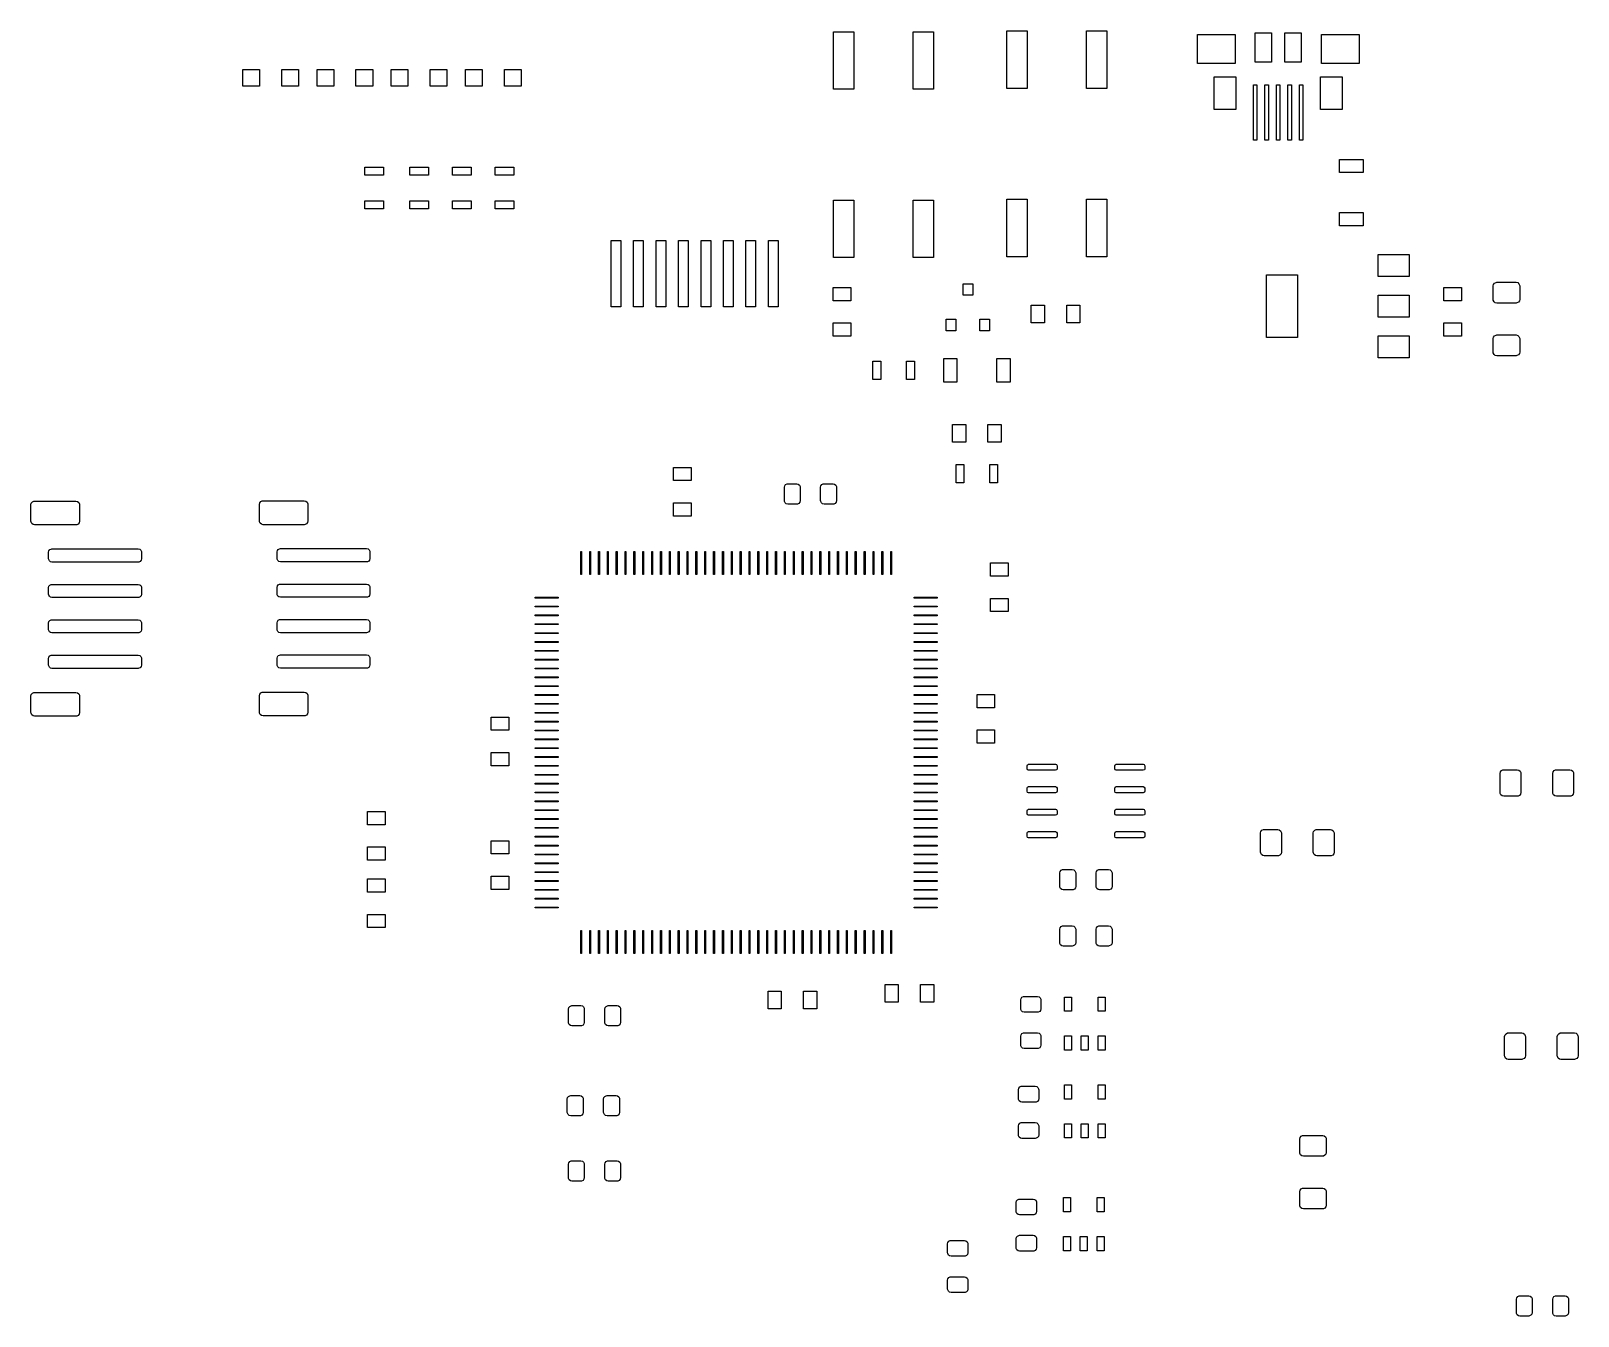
# Model space of a CAD drawing. Extents: x 2.46 to 5.9, y -4.83 to -1.97.
import ezdxf

# ---------------------------------------------------------------- set-up
doc = ezdxf.new("R2010")
doc.units = 0
doc.header["$MEASUREMENT"] = 0
doc.layers.add('BLACK', color=7, linetype='CONTINUOUS')

msp = doc.modelspace()

# ---------------------------------------------------------------- linework, layer by layer
at = {"layer": 'BLACK', "linetype": 'CONTINUOUS'}
for p, q in [((4.24106, -2.10031), (4.24106, -1.97252)), ((4.24106, -1.97252), (4.28618, -1.97252)), ((4.28618, -1.97252), (4.28618, -2.10031)), ((4.41823, -2.10031), (4.41823, -1.97252)), ((4.41823, -1.97252), (4.46335, -1.97252)), ((4.46335, -1.97252), (4.46335, -2.10031)), ((4.62665, -2.09846), (4.62665, -1.97067)), ((4.62665, -1.97067), (4.67177, -1.97067)), ((4.67177, -1.97067), (4.67177, -2.09846)), ((4.80382, -2.09846), (4.80382, -1.97067)), ((4.80382, -1.97067), (4.84894, -1.97067)), ((4.84894, -1.97067), (4.84894, -2.09846)), ((5.05035, -2.04319), (5.05035, -1.97839)), ((5.05035, -1.97839), (5.13406, -1.97839)), ((5.13406, -1.97839), (5.13406, -2.04319)), ((5.1787, -2.04004), (5.1787, -1.97524)), ((5.1787, -1.97524), (5.21516, -1.97524)), ((5.21516, -1.97524), (5.21516, -2.04004)), ((5.24484, -2.04004), (5.24484, -1.97524)), ((5.24484, -1.97524), (5.2813, -1.97524)), ((5.2813, -1.97524), (5.2813, -2.04004)), ((5.32594, -2.04319), (5.32594, -1.97839)), ((5.32594, -1.97839), (5.40965, -1.97839)), ((5.40965, -1.97839), (5.40965, -2.04319)), ((2.92807, -2.09362), (2.92807, -2.05638)), ((2.92807, -2.05638), (2.96531, -2.05638)), ((2.96531, -2.05638), (2.96531, -2.09362)), ((3.01469, -2.09362), (3.01469, -2.05638)), ((3.01469, -2.05638), (3.05193, -2.05638)), ((3.05193, -2.05638), (3.05193, -2.09362)), ((3.09307, -2.09362), (3.09307, -2.05638)), ((3.09307, -2.05638), (3.13031, -2.05638)), ((3.13031, -2.05638), (3.13031, -2.09362)), ((3.17969, -2.09362), (3.17969, -2.05638)), ((3.17969, -2.05638), (3.21693, -2.05638)), ((3.21693, -2.05638), (3.21693, -2.09362)), ((3.25807, -2.09362), (3.25807, -2.05638)), ((3.25807, -2.05638), (3.29531, -2.05638)), ((3.29531, -2.05638), (3.29531, -2.09362)), ((3.34469, -2.09362), (3.34469, -2.05638)), ((3.34469, -2.05638), (3.38193, -2.05638)), ((3.38193, -2.05638), (3.38193, -2.09362)), ((3.42307, -2.09362), (3.42307, -2.05638)), ((3.42307, -2.05638), (3.46031, -2.05638)), ((3.46031, -2.05638), (3.46031, -2.09362)), ((3.50969, -2.09362), (3.50969, -2.05638)), ((3.50969, -2.05638), (3.54693, -2.05638)), ((3.54693, -2.05638), (3.54693, -2.09362)), ((5.13406, -2.04319), (5.05035, -2.04319)), ((5.21516, -2.04004), (5.1787, -2.04004)), ((5.2813, -2.04004), (5.24484, -2.04004)), ((5.40965, -2.04319), (5.32594, -2.04319)), ((2.96531, -2.09362), (2.92807, -2.09362)), ((3.05193, -2.09362), (3.01469, -2.09362)), ((3.13031, -2.09362), (3.09307, -2.09362)), ((3.21693, -2.09362), (3.17969, -2.09362)), ((3.29531, -2.09362), (3.25807, -2.09362)), ((3.38193, -2.09362), (3.34469, -2.09362)), ((3.46031, -2.09362), (3.42307, -2.09362)), ((3.54693, -2.09362), (3.50969, -2.09362)), ((5.08776, -2.14555), (5.08776, -2.07287)), ((5.08776, -2.07287), (5.13602, -2.07287)), ((5.13602, -2.07287), (5.13602, -2.14555)), ((5.17496, -2.21327), (5.17496, -2.0902)), ((5.17496, -2.0902), (5.18268, -2.0902)), ((5.18268, -2.0902), (5.18268, -2.21327)), ((5.20055, -2.21327), (5.20055, -2.0902)), ((5.20055, -2.0902), (5.20827, -2.0902)), ((5.20827, -2.0902), (5.20827, -2.21327)), ((5.22614, -2.21327), (5.22614, -2.0902)), ((5.22614, -2.0902), (5.23386, -2.0902)), ((5.23386, -2.0902), (5.23386, -2.21327)), ((5.25173, -2.21327), (5.25173, -2.0902)), ((5.25173, -2.0902), (5.25945, -2.0902)), ((5.25945, -2.0902), (5.25945, -2.21327)), ((5.27732, -2.21327), (5.27732, -2.0902)), ((5.27732, -2.0902), (5.28504, -2.0902)), ((5.28504, -2.0902), (5.28504, -2.21327)), ((5.32398, -2.14555), (5.32398, -2.07287)), ((5.32398, -2.07287), (5.37224, -2.07287)), ((5.37224, -2.07287), (5.37224, -2.14555)), ((4.28618, -2.10031), (4.24106, -2.10031)), ((4.46335, -2.10031), (4.41823, -2.10031)), ((4.67177, -2.09846), (4.62665, -2.09846)), ((4.84894, -2.09846), (4.80382, -2.09846)), ((5.13602, -2.14555), (5.08776, -2.14555)), ((5.37224, -2.14555), (5.32398, -2.14555)), ((5.18268, -2.21327), (5.17496, -2.21327)), ((5.20827, -2.21327), (5.20055, -2.21327)), ((5.23386, -2.21327), (5.22614, -2.21327)), ((5.25945, -2.21327), (5.25173, -2.21327)), ((5.28504, -2.21327), (5.27732, -2.21327)), ((5.366, -2.28563), (5.366, -2.25626)), ((5.366, -2.25626), (5.419, -2.25626)), ((5.419, -2.25626), (5.419, -2.28563)), ((3.19941, -2.29138), (3.19941, -2.27382)), ((3.19941, -2.27382), (3.24059, -2.27382)), ((3.24059, -2.29138), (3.19941, -2.29138)), ((3.24059, -2.27382), (3.24059, -2.29138)), ((3.29941, -2.29138), (3.29941, -2.27382)), ((3.29941, -2.27382), (3.34059, -2.27382)), ((3.34059, -2.29138), (3.29941, -2.29138)), ((3.34059, -2.27382), (3.34059, -2.29138)), ((3.39441, -2.29138), (3.39441, -2.27382)), ((3.39441, -2.27382), (3.43559, -2.27382)), ((3.43559, -2.29138), (3.39441, -2.29138)), ((3.43559, -2.27382), (3.43559, -2.29138)), ((3.48941, -2.29138), (3.48941, -2.27382)), ((3.48941, -2.27382), (3.53059, -2.27382)), ((3.53059, -2.29138), (3.48941, -2.29138)), ((3.53059, -2.27382), (3.53059, -2.29138)), ((5.419, -2.28563), (5.366, -2.28563)), ((3.19941, -2.36618), (3.19941, -2.34862)), ((3.19941, -2.34862), (3.24059, -2.34862)), ((3.24059, -2.36618), (3.19941, -2.36618)), ((3.24059, -2.34862), (3.24059, -2.36618)), ((3.29941, -2.36618), (3.29941, -2.34862)), ((3.29941, -2.34862), (3.34059, -2.34862)), ((3.34059, -2.36618), (3.29941, -2.36618)), ((3.34059, -2.34862), (3.34059, -2.36618)), ((3.39441, -2.36618), (3.39441, -2.34862)), ((3.39441, -2.34862), (3.43559, -2.34862)), ((3.43559, -2.36618), (3.39441, -2.36618)), ((3.43559, -2.34862), (3.43559, -2.36618)), ((3.48941, -2.36618), (3.48941, -2.34862)), ((3.48941, -2.34862), (3.53059, -2.34862)), ((3.53059, -2.36618), (3.48941, -2.36618)), ((3.53059, -2.34862), (3.53059, -2.36618)), ((4.24106, -2.47433), (4.24106, -2.34654)), ((4.24106, -2.34654), (4.28618, -2.34654)), ((4.28618, -2.34654), (4.28618, -2.47433)), ((4.41823, -2.47433), (4.41823, -2.34654)), ((4.41823, -2.34654), (4.46335, -2.34654)), ((4.46335, -2.34654), (4.46335, -2.47433)), ((4.62665, -2.47248), (4.62665, -2.34469)), ((4.62665, -2.34469), (4.67177, -2.34469)), ((4.67177, -2.34469), (4.67177, -2.47248)), ((4.80382, -2.47248), (4.80382, -2.34469)), ((4.80382, -2.34469), (4.84894, -2.34469)), ((4.84894, -2.34469), (4.84894, -2.47248)), ((5.366, -2.40374), (5.366, -2.37437)), ((5.366, -2.37437), (5.419, -2.37437)), ((5.419, -2.40374), (5.366, -2.40374)), ((5.419, -2.37437), (5.419, -2.40374)), ((3.74675, -2.58374), (3.74675, -2.43626)), ((3.74675, -2.43626), (3.76825, -2.43626)), ((3.76825, -2.43626), (3.76825, -2.58374)), ((3.79675, -2.58374), (3.79675, -2.43626)), ((3.79675, -2.43626), (3.81825, -2.43626)), ((3.81825, -2.43626), (3.81825, -2.58374)), ((3.84675, -2.58374), (3.84675, -2.43626)), ((3.84675, -2.43626), (3.86825, -2.43626)), ((3.86825, -2.43626), (3.86825, -2.58374)), ((3.89675, -2.58374), (3.89675, -2.43626)), ((3.89675, -2.43626), (3.91825, -2.43626)), ((3.91825, -2.43626), (3.91825, -2.58374)), ((3.94675, -2.58374), (3.94675, -2.43626)), ((3.94675, -2.43626), (3.96825, -2.43626)), ((3.96825, -2.43626), (3.96825, -2.58374)), ((3.99675, -2.58374), (3.99675, -2.43626)), ((3.99675, -2.43626), (4.01825, -2.43626)), ((4.01825, -2.43626), (4.01825, -2.58374)), ((4.04675, -2.58374), (4.04675, -2.43626)), ((4.04675, -2.43626), (4.06825, -2.43626)), ((4.06825, -2.43626), (4.06825, -2.58374)), ((4.09675, -2.58374), (4.09675, -2.43626)), ((4.09675, -2.43626), (4.11825, -2.43626)), ((4.11825, -2.43626), (4.11825, -2.58374)), ((4.28618, -2.47433), (4.24106, -2.47433)), ((4.46335, -2.47433), (4.41823, -2.47433)), ((4.67177, -2.47248), (4.62665, -2.47248)), ((4.84894, -2.47248), (4.80382, -2.47248)), ((5.45215, -2.51648), (5.45215, -2.46742)), ((5.45215, -2.46742), (5.52089, -2.46742)), ((5.52089, -2.46742), (5.52089, -2.51648)), ((4.24039, -2.57031), (4.24039, -2.54094)), ((4.24039, -2.54094), (4.27961, -2.54094)), ((4.27961, -2.54094), (4.27961, -2.57031)), ((4.52925, -2.55835), (4.52925, -2.53291)), ((4.52925, -2.53291), (4.55075, -2.53291)), ((4.55075, -2.53291), (4.55075, -2.55835)), ((5.20411, -2.6523), (5.20411, -2.5127)), ((5.20411, -2.5127), (5.27285, -2.5127)), ((5.27285, -2.5127), (5.27285, -2.6523)), ((5.52089, -2.51648), (5.45215, -2.51648)), ((5.59789, -2.57031), (5.59789, -2.54094)), ((5.59789, -2.54094), (5.63711, -2.54094)), ((5.63711, -2.54094), (5.63711, -2.57031)), ((5.70805, -2.53754), (5.70885, -2.53403)), ((5.70805, -2.56746), (5.70805, -2.53754)), ((5.70885, -2.53403), (5.7111, -2.53121)), ((5.7111, -2.53121), (5.71434, -2.52965)), ((5.71434, -2.52965), (5.71614, -2.52945)), ((5.71614, -2.52945), (5.75886, -2.52945)), ((5.75886, -2.52945), (5.76237, -2.53025)), ((5.76237, -2.53025), (5.76518, -2.53249)), ((5.76518, -2.53249), (5.76675, -2.53574)), ((5.76675, -2.53574), (5.76695, -2.53754)), ((5.76695, -2.53754), (5.76695, -2.56746)), ((4.27961, -2.57031), (4.24039, -2.57031)), ((4.55075, -2.55835), (4.52925, -2.55835)), ((5.45215, -2.60703), (5.45215, -2.55797)), ((5.45215, -2.55797), (5.52089, -2.55797)), ((5.52089, -2.55797), (5.52089, -2.60703)), ((5.63711, -2.57031), (5.59789, -2.57031)), ((5.70825, -2.56926), (5.70805, -2.56746)), ((5.70982, -2.57251), (5.70825, -2.56926)), ((5.71263, -2.57475), (5.70982, -2.57251)), ((5.71614, -2.57555), (5.71263, -2.57475)), ((5.75886, -2.57555), (5.71614, -2.57555)), ((5.76066, -2.57535), (5.75886, -2.57555)), ((5.7639, -2.57379), (5.76066, -2.57535)), ((5.76615, -2.57097), (5.7639, -2.57379)), ((5.76695, -2.56746), (5.76615, -2.57097)), ((3.76825, -2.58374), (3.74675, -2.58374)), ((3.81825, -2.58374), (3.79675, -2.58374)), ((3.86825, -2.58374), (3.84675, -2.58374)), ((3.91825, -2.58374), (3.89675, -2.58374)), ((3.96825, -2.58374), (3.94675, -2.58374)), ((4.01825, -2.58374), (3.99675, -2.58374)), ((4.06825, -2.58374), (4.04675, -2.58374)), ((4.11825, -2.58374), (4.09675, -2.58374)), ((4.49185, -2.63709), (4.49185, -2.61165)), ((4.49185, -2.61165), (4.51335, -2.61165)), ((4.51335, -2.61165), (4.51335, -2.63709)), ((4.56665, -2.63709), (4.56665, -2.61165)), ((4.56665, -2.61165), (4.58815, -2.61165)), ((4.58815, -2.61165), (4.58815, -2.63709)), ((4.68094, -2.61961), (4.68094, -2.58039)), ((4.68094, -2.58039), (4.71031, -2.58039)), ((4.71031, -2.58039), (4.71031, -2.61961)), ((4.75969, -2.61961), (4.75969, -2.58039)), ((4.75969, -2.58039), (4.78906, -2.58039)), ((4.78906, -2.58039), (4.78906, -2.61961)), ((5.52089, -2.60703), (5.45215, -2.60703)), ((4.24039, -2.64906), (4.24039, -2.61969)), ((4.24039, -2.61969), (4.27961, -2.61969)), ((4.27961, -2.61969), (4.27961, -2.64906)), ((4.51335, -2.63709), (4.49185, -2.63709)), ((4.58815, -2.63709), (4.56665, -2.63709)), ((4.71031, -2.61961), (4.68094, -2.61961)), ((4.78906, -2.61961), (4.75969, -2.61961)), ((5.59789, -2.64906), (5.59789, -2.61969)), ((5.59789, -2.61969), (5.63711, -2.61969)), ((5.63711, -2.61969), (5.63711, -2.64906)), ((5.70885, -2.65115), (5.7111, -2.64834)), ((5.7111, -2.64834), (5.71434, -2.64678)), ((5.71434, -2.64678), (5.71614, -2.64657)), ((5.71614, -2.64657), (5.75886, -2.64657)), ((5.75886, -2.64657), (5.76237, -2.64738)), ((5.76237, -2.64738), (5.76518, -2.64962)), ((4.27961, -2.64906), (4.24039, -2.64906)), ((5.27285, -2.6523), (5.20411, -2.6523)), ((5.45215, -2.69758), (5.45215, -2.64852)), ((5.45215, -2.64852), (5.52089, -2.64852)), ((5.52089, -2.64852), (5.52089, -2.69758)), ((5.63711, -2.64906), (5.59789, -2.64906)), ((5.70805, -2.65466), (5.70885, -2.65115)), ((5.70805, -2.68459), (5.70805, -2.65466)), ((5.76518, -2.64962), (5.76675, -2.65286)), ((5.76675, -2.65286), (5.76695, -2.65466)), ((5.76695, -2.65466), (5.76695, -2.68459)), ((4.32882, -2.74559), (4.32882, -2.70441)), ((4.32882, -2.70441), (4.34638, -2.70441)), ((4.34638, -2.70441), (4.34638, -2.74559)), ((4.40362, -2.74559), (4.40362, -2.70441)), ((4.40362, -2.70441), (4.42118, -2.70441)), ((4.42118, -2.70441), (4.42118, -2.74559)), ((4.48626, -2.7515), (4.48626, -2.6985)), ((4.48626, -2.6985), (4.51563, -2.6985)), ((4.51563, -2.6985), (4.51563, -2.7515)), ((4.60437, -2.7515), (4.60437, -2.6985)), ((4.60437, -2.6985), (4.63374, -2.6985)), ((4.63374, -2.6985), (4.63374, -2.7515)), ((5.52089, -2.69758), (5.45215, -2.69758)), ((5.70825, -2.68639), (5.70805, -2.68459)), ((5.70982, -2.68963), (5.70825, -2.68639)), ((5.71263, -2.69188), (5.70982, -2.68963)), ((5.71614, -2.69268), (5.71263, -2.69188)), ((5.75886, -2.69268), (5.71614, -2.69268)), ((5.76066, -2.69247), (5.75886, -2.69268)), ((5.7639, -2.69091), (5.76066, -2.69247)), ((5.76615, -2.6881), (5.7639, -2.69091)), ((5.76695, -2.68459), (5.76615, -2.6881)), ((4.34638, -2.74559), (4.32882, -2.74559)), ((4.42118, -2.74559), (4.40362, -2.74559)), ((4.51563, -2.7515), (4.48626, -2.7515)), ((4.63374, -2.7515), (4.60437, -2.7515)), ((4.50594, -2.88461), (4.50594, -2.84539)), ((4.50594, -2.84539), (4.53531, -2.84539)), ((4.53531, -2.84539), (4.53531, -2.88461)), ((4.58469, -2.88461), (4.58469, -2.84539)), ((4.58469, -2.84539), (4.61406, -2.84539)), ((4.61406, -2.84539), (4.61406, -2.88461)), ((4.53531, -2.88461), (4.50594, -2.88461)), ((4.61406, -2.88461), (4.58469, -2.88461)), ((3.88539, -2.97031), (3.88539, -2.94094)), ((3.88539, -2.94094), (3.92461, -2.94094)), ((3.92461, -2.94094), (3.92461, -2.97031)), ((4.51382, -2.97559), (4.51382, -2.93441)), ((4.51382, -2.93441), (4.53138, -2.93441)), ((4.53138, -2.93441), (4.53138, -2.97559)), ((4.58862, -2.97559), (4.58862, -2.93441)), ((4.58862, -2.93441), (4.60618, -2.93441)), ((4.60618, -2.93441), (4.60618, -2.97559)), ((3.92461, -2.97031), (3.88539, -2.97031)), ((4.13201, -2.98511), (4.13277, -2.98178)), ((4.13201, -3.01489), (4.13201, -2.98511)), ((4.13277, -2.98178), (4.1349, -2.97911)), ((4.1349, -2.97911), (4.13797, -2.97763)), ((4.13797, -2.97763), (4.13968, -2.97744)), ((4.13968, -2.97744), (4.15961, -2.97744)), ((4.15961, -2.97744), (4.16294, -2.9782)), ((4.16294, -2.9782), (4.16561, -2.98033)), ((4.16561, -2.98033), (4.16709, -2.9834)), ((4.16709, -2.9834), (4.16728, -2.98511)), ((4.16728, -2.98511), (4.16728, -3.01489)), ((4.21272, -2.98511), (4.21348, -2.98178)), ((4.21272, -3.01489), (4.21272, -2.98511)), ((4.21348, -2.98178), (4.2156, -2.97911)), ((4.2156, -2.97911), (4.21868, -2.97763)), ((4.21868, -2.97763), (4.22039, -2.97744)), ((4.22039, -2.97744), (4.24032, -2.97744)), ((4.24032, -2.97744), (4.24365, -2.9782)), ((4.24365, -2.9782), (4.24632, -2.98033)), ((4.24632, -2.98033), (4.2478, -2.9834)), ((4.2478, -2.9834), (4.24799, -2.98511)), ((4.24799, -2.98511), (4.24799, -3.01489)), ((4.53138, -2.97559), (4.51382, -2.97559)), ((4.60618, -2.97559), (4.58862, -2.97559)), ((2.45705, -3.02419), (2.45787, -3.02059)), ((2.45705, -3.06062), (2.45705, -3.02419)), ((2.45787, -3.02059), (2.46016, -3.01771)), ((2.46016, -3.01771), (2.46348, -3.01611)), ((2.46348, -3.01611), (2.46533, -3.01591)), ((2.46533, -3.01591), (2.55688, -3.01591)), ((2.55688, -3.01591), (2.56047, -3.01673)), ((2.56047, -3.01673), (2.56335, -3.01902)), ((2.56335, -3.01902), (2.56495, -3.02234)), ((2.56495, -3.02234), (2.56516, -3.02419)), ((2.56516, -3.02419), (2.56516, -3.06062)), ((2.96486, -3.02358), (2.96568, -3.01998)), ((2.96486, -3.06001), (2.96486, -3.02358)), ((2.96568, -3.01998), (2.96798, -3.0171)), ((2.96798, -3.0171), (2.9713, -3.0155)), ((2.9713, -3.0155), (2.97314, -3.0153)), ((2.97314, -3.0153), (3.06469, -3.0153)), ((3.06469, -3.0153), (3.06828, -3.01612)), ((3.06828, -3.01612), (3.07117, -3.01841)), ((3.07117, -3.01841), (3.07276, -3.02173)), ((3.07276, -3.02173), (3.07297, -3.02358)), ((3.07297, -3.02358), (3.07297, -3.06001)), ((3.88539, -3.04906), (3.88539, -3.01969)), ((3.88539, -3.01969), (3.92461, -3.01969)), ((3.92461, -3.01969), (3.92461, -3.04906)), ((4.1322, -3.0166), (4.13201, -3.01489)), ((4.13368, -3.01967), (4.1322, -3.0166)), ((4.13635, -3.0218), (4.13368, -3.01967)), ((4.13968, -3.02256), (4.13635, -3.0218)), ((4.15961, -3.02256), (4.13968, -3.02256)), ((4.16132, -3.02237), (4.15961, -3.02256)), ((4.1644, -3.02089), (4.16132, -3.02237)), ((4.16652, -3.01822), (4.1644, -3.02089)), ((4.16728, -3.01489), (4.16652, -3.01822)), ((4.21291, -3.0166), (4.21272, -3.01489)), ((4.21439, -3.01967), (4.21291, -3.0166)), ((4.21706, -3.0218), (4.21439, -3.01967)), ((4.22039, -3.02256), (4.21706, -3.0218)), ((4.24032, -3.02256), (4.22039, -3.02256)), ((4.24203, -3.02237), (4.24032, -3.02256)), ((4.2451, -3.02089), (4.24203, -3.02237)), ((4.24723, -3.01822), (4.2451, -3.02089)), ((4.24799, -3.01489), (4.24723, -3.01822)), ((2.45725, -3.06246), (2.45705, -3.06062)), ((2.56516, -3.06062), (2.56434, -3.06421)), ((2.96507, -3.06185), (2.96486, -3.06001)), ((3.07297, -3.06001), (3.07215, -3.0636)), ((3.92461, -3.04906), (3.88539, -3.04906)), ((2.45885, -3.06578), (2.45725, -3.06246)), ((2.46173, -3.06808), (2.45885, -3.06578)), ((2.46533, -3.0689), (2.46173, -3.06808)), ((2.55688, -3.0689), (2.46533, -3.0689)), ((2.55872, -3.06869), (2.55688, -3.0689)), ((2.56204, -3.06709), (2.55872, -3.06869)), ((2.56434, -3.06421), (2.56204, -3.06709)), ((2.96667, -3.06517), (2.96507, -3.06185)), ((2.96955, -3.06747), (2.96667, -3.06517)), ((2.97314, -3.06829), (2.96955, -3.06747)), ((3.06469, -3.06829), (2.97314, -3.06829)), ((3.06653, -3.06808), (3.06469, -3.06829)), ((3.06985, -3.06648), (3.06653, -3.06808)), ((3.07215, -3.0636), (3.06985, -3.06648)), ((2.49642, -3.12955), (2.49714, -3.12636)), ((2.49642, -3.14423), (2.49642, -3.12955)), ((2.49714, -3.12636), (2.49918, -3.12381)), ((2.49918, -3.12381), (2.50213, -3.12239)), ((2.50213, -3.12239), (2.50376, -3.1222)), ((2.50376, -3.1222), (2.69561, -3.1222)), ((2.69561, -3.1222), (2.6988, -3.12293)), ((2.6988, -3.12293), (2.70135, -3.12497)), ((2.70135, -3.12497), (2.70277, -3.12791)), ((2.70277, -3.12791), (2.70295, -3.12955)), ((2.70295, -3.12955), (2.70295, -3.14423)), ((3.00423, -3.12894), (3.00496, -3.12575)), ((3.00423, -3.14362), (3.00423, -3.12894)), ((3.00496, -3.12575), (3.007, -3.1232)), ((3.007, -3.1232), (3.00994, -3.12178)), ((3.00994, -3.12178), (3.01157, -3.12159)), ((3.01157, -3.12159), (3.20343, -3.12159)), ((3.20343, -3.12159), (3.20661, -3.12232)), ((3.20661, -3.12232), (3.20917, -3.12436)), ((3.20917, -3.12436), (3.21058, -3.1273)), ((3.21058, -3.1273), (3.21077, -3.12894)), ((3.21077, -3.12894), (3.21077, -3.14362)), ((3.67961, -3.17925), (3.67961, -3.12823)), ((3.67961, -3.12823), (3.68142, -3.12823)), ((3.68142, -3.12823), (3.68142, -3.17925)), ((3.69929, -3.17925), (3.69929, -3.12823)), ((3.69929, -3.12823), (3.7011, -3.12823)), ((3.7011, -3.12823), (3.7011, -3.17925)), ((3.71898, -3.17925), (3.71898, -3.12823)), ((3.71898, -3.12823), (3.72079, -3.12823)), ((3.72079, -3.12823), (3.72079, -3.17925)), ((3.73866, -3.17925), (3.73866, -3.12823)), ((3.73866, -3.12823), (3.74047, -3.12823)), ((3.74047, -3.12823), (3.74047, -3.17925)), ((3.75835, -3.17925), (3.75835, -3.12823)), ((3.75835, -3.12823), (3.76016, -3.12823)), ((3.76016, -3.12823), (3.76016, -3.17925)), ((3.77803, -3.17925), (3.77803, -3.12823)), ((3.77803, -3.12823), (3.77984, -3.12823)), ((3.77984, -3.12823), (3.77984, -3.17925)), ((3.79772, -3.17925), (3.79772, -3.12823)), ((3.79772, -3.12823), (3.79953, -3.12823)), ((3.79953, -3.12823), (3.79953, -3.17925)), ((3.8174, -3.17925), (3.8174, -3.12823)), ((3.8174, -3.12823), (3.81921, -3.12823)), ((3.81921, -3.12823), (3.81921, -3.17925)), ((3.83709, -3.17925), (3.83709, -3.12823)), ((3.83709, -3.12823), (3.8389, -3.12823)), ((3.8389, -3.12823), (3.8389, -3.17925)), ((3.85677, -3.17925), (3.85677, -3.12823)), ((3.85677, -3.12823), (3.85858, -3.12823)), ((3.85858, -3.12823), (3.85858, -3.17925)), ((3.87646, -3.17925), (3.87646, -3.12823)), ((3.87646, -3.12823), (3.87827, -3.12823)), ((3.87827, -3.12823), (3.87827, -3.17925)), ((3.89614, -3.17925), (3.89614, -3.12823)), ((3.89614, -3.12823), (3.89795, -3.12823)), ((3.89795, -3.12823), (3.89795, -3.17925)), ((3.91583, -3.17925), (3.91583, -3.12823)), ((3.91583, -3.12823), (3.91764, -3.12823)), ((3.91764, -3.12823), (3.91764, -3.17925)), ((3.93551, -3.17925), (3.93551, -3.12823)), ((3.93551, -3.12823), (3.93732, -3.12823)), ((3.93732, -3.12823), (3.93732, -3.17925)), ((3.9552, -3.17925), (3.9552, -3.12823)), ((3.9552, -3.12823), (3.95701, -3.12823)), ((3.95701, -3.12823), (3.95701, -3.17925)), ((3.97488, -3.17925), (3.97488, -3.12823)), ((3.97488, -3.12823), (3.97669, -3.12823)), ((3.97669, -3.12823), (3.97669, -3.17925)), ((3.99457, -3.17925), (3.99457, -3.12823)), ((3.99457, -3.12823), (3.99638, -3.12823)), ((3.99638, -3.12823), (3.99638, -3.17925)), ((4.01425, -3.17925), (4.01425, -3.12823)), ((4.01425, -3.12823), (4.01606, -3.12823)), ((4.01606, -3.12823), (4.01606, -3.17925)), ((4.03394, -3.17925), (4.03394, -3.12823)), ((4.03394, -3.12823), (4.03575, -3.12823)), ((4.03575, -3.12823), (4.03575, -3.17925)), ((4.05362, -3.17925), (4.05362, -3.12823)), ((4.05362, -3.12823), (4.05543, -3.12823)), ((4.05543, -3.12823), (4.05543, -3.17925)), ((4.07331, -3.17925), (4.07331, -3.12823)), ((4.07331, -3.12823), (4.07512, -3.12823)), ((4.07512, -3.12823), (4.07512, -3.17925)), ((4.09299, -3.17925), (4.09299, -3.12823)), ((4.09299, -3.12823), (4.0948, -3.12823)), ((4.0948, -3.12823), (4.0948, -3.17925)), ((4.11268, -3.17925), (4.11268, -3.12823)), ((4.11268, -3.12823), (4.11449, -3.12823)), ((4.11449, -3.12823), (4.11449, -3.17925)), ((4.13236, -3.17925), (4.13236, -3.12823)), ((4.13236, -3.12823), (4.13417, -3.12823)), ((4.13417, -3.12823), (4.13417, -3.17925)), ((4.15205, -3.17925), (4.15205, -3.12823)), ((4.15205, -3.12823), (4.15386, -3.12823)), ((4.15386, -3.12823), (4.15386, -3.17925)), ((4.17173, -3.17925), (4.17173, -3.12823)), ((4.17173, -3.12823), (4.17354, -3.12823)), ((4.17354, -3.12823), (4.17354, -3.17925)), ((4.19142, -3.17925), (4.19142, -3.12823)), ((4.19142, -3.12823), (4.19323, -3.12823)), ((4.19323, -3.12823), (4.19323, -3.17925)), ((4.2111, -3.17925), (4.2111, -3.12823)), ((4.2111, -3.12823), (4.21291, -3.12823)), ((4.21291, -3.12823), (4.21291, -3.17925)), ((4.23079, -3.17925), (4.23079, -3.12823)), ((4.23079, -3.12823), (4.2326, -3.12823)), ((4.2326, -3.12823), (4.2326, -3.17925)), ((4.25047, -3.17925), (4.25047, -3.12823)), ((4.25047, -3.12823), (4.25228, -3.12823)), ((4.25228, -3.12823), (4.25228, -3.17925)), ((4.27016, -3.17925), (4.27016, -3.12823)), ((4.27016, -3.12823), (4.27197, -3.12823)), ((4.27197, -3.12823), (4.27197, -3.17925)), ((4.28984, -3.17925), (4.28984, -3.12823)), ((4.28984, -3.12823), (4.29165, -3.12823)), ((4.29165, -3.12823), (4.29165, -3.17925)), ((4.30953, -3.17925), (4.30953, -3.12823)), ((4.30953, -3.12823), (4.31134, -3.12823)), ((4.31134, -3.12823), (4.31134, -3.17925)), ((4.32921, -3.17925), (4.32921, -3.12823)), ((4.32921, -3.12823), (4.33102, -3.12823)), ((4.33102, -3.12823), (4.33102, -3.17925)), ((4.3489, -3.17925), (4.3489, -3.12823)), ((4.3489, -3.12823), (4.35071, -3.12823)), ((4.35071, -3.12823), (4.35071, -3.17925)), ((4.36858, -3.17925), (4.36858, -3.12823)), ((4.36858, -3.12823), (4.37039, -3.12823)), ((4.37039, -3.12823), (4.37039, -3.17925)), ((2.4966, -3.14587), (2.49642, -3.14423)), ((2.49802, -3.14881), (2.4966, -3.14587)), ((2.50057, -3.15085), (2.49802, -3.14881)), ((2.50376, -3.15157), (2.50057, -3.15085)), ((2.69561, -3.15157), (2.50376, -3.15157)), ((2.69724, -3.15139), (2.69561, -3.15157)), ((2.70019, -3.14997), (2.69724, -3.15139)), ((2.70223, -3.14742), (2.70019, -3.14997)), ((2.70295, -3.14423), (2.70223, -3.14742)), ((3.00442, -3.14526), (3.00423, -3.14362)), ((3.00583, -3.1482), (3.00442, -3.14526)), ((3.00839, -3.15024), (3.00583, -3.1482)), ((3.01157, -3.15096), (3.00839, -3.15024)), ((3.20343, -3.15096), (3.01157, -3.15096)), ((3.20506, -3.15078), (3.20343, -3.15096)), ((3.208, -3.14936), (3.20506, -3.15078)), ((3.21004, -3.14681), (3.208, -3.14936)), ((3.21077, -3.14362), (3.21004, -3.14681)), ((4.59039, -3.18281), (4.59039, -3.15344)), ((4.59039, -3.15344), (4.62961, -3.15344)), ((4.62961, -3.15344), (4.62961, -3.18281)), ((3.68142, -3.17925), (3.67961, -3.17925)), ((3.7011, -3.17925), (3.69929, -3.17925)), ((3.72079, -3.17925), (3.71898, -3.17925)), ((3.74047, -3.17925), (3.73866, -3.17925)), ((3.76016, -3.17925), (3.75835, -3.17925)), ((3.77984, -3.17925), (3.77803, -3.17925)), ((3.79953, -3.17925), (3.79772, -3.17925)), ((3.81921, -3.17925), (3.8174, -3.17925)), ((3.8389, -3.17925), (3.83709, -3.17925)), ((3.85858, -3.17925), (3.85677, -3.17925)), ((3.87827, -3.17925), (3.87646, -3.17925)), ((3.89795, -3.17925), (3.89614, -3.17925)), ((3.91764, -3.17925), (3.91583, -3.17925)), ((3.93732, -3.17925), (3.93551, -3.17925)), ((3.95701, -3.17925), (3.9552, -3.17925)), ((3.97669, -3.17925), (3.97488, -3.17925)), ((3.99638, -3.17925), (3.99457, -3.17925)), ((4.01606, -3.17925), (4.01425, -3.17925)), ((4.03575, -3.17925), (4.03394, -3.17925)), ((4.05543, -3.17925), (4.05362, -3.17925)), ((4.07512, -3.17925), (4.07331, -3.17925)), ((4.0948, -3.17925), (4.09299, -3.17925)), ((4.11449, -3.17925), (4.11268, -3.17925)), ((4.13417, -3.17925), (4.13236, -3.17925)), ((4.15386, -3.17925), (4.15205, -3.17925)), ((4.17354, -3.17925), (4.17173, -3.17925)), ((4.19323, -3.17925), (4.19142, -3.17925)), ((4.21291, -3.17925), (4.2111, -3.17925)), ((4.2326, -3.17925), (4.23079, -3.17925)), ((4.25228, -3.17925), (4.25047, -3.17925)), ((4.27197, -3.17925), (4.27016, -3.17925)), ((4.29165, -3.17925), (4.28984, -3.17925)), ((4.31134, -3.17925), (4.30953, -3.17925)), ((4.33102, -3.17925), (4.32921, -3.17925)), ((4.35071, -3.17925), (4.3489, -3.17925)), ((4.37039, -3.17925), (4.36858, -3.17925)), ((4.62961, -3.18281), (4.59039, -3.18281)), ((2.49642, -3.20829), (2.49714, -3.2051)), ((2.49642, -3.22297), (2.49642, -3.20829)), ((2.4966, -3.22461), (2.49642, -3.22297)), ((2.49802, -3.22755), (2.4966, -3.22461)), ((2.49714, -3.2051), (2.49918, -3.20255)), ((2.50057, -3.22959), (2.49802, -3.22755)), ((2.49918, -3.20255), (2.50213, -3.20113)), ((2.50376, -3.23031), (2.50057, -3.22959)), ((2.50213, -3.20113), (2.50376, -3.20094)), ((2.50376, -3.20094), (2.69561, -3.20094)), ((2.69561, -3.23031), (2.50376, -3.23031)), ((2.69561, -3.20094), (2.6988, -3.20167)), ((2.69724, -3.23013), (2.69561, -3.23031)), ((2.70019, -3.22871), (2.69724, -3.23013)), ((2.6988, -3.20167), (2.70135, -3.20371)), ((2.70223, -3.22616), (2.70019, -3.22871)), ((2.70135, -3.20371), (2.70277, -3.20665)), ((2.70295, -3.22297), (2.70223, -3.22616)), ((2.70277, -3.20665), (2.70295, -3.20829)), ((2.70295, -3.20829), (2.70295, -3.22297)), ((3.00423, -3.20768), (3.00496, -3.20449)), ((3.00423, -3.22236), (3.00423, -3.20768)), ((3.00442, -3.224), (3.00423, -3.22236)), ((3.00583, -3.22694), (3.00442, -3.224)), ((3.00496, -3.20449), (3.007, -3.20194)), ((3.00839, -3.22898), (3.00583, -3.22694)), ((3.007, -3.20194), (3.00994, -3.20052)), ((3.01157, -3.2297), (3.00839, -3.22898)), ((3.00994, -3.20052), (3.01157, -3.20033)), ((3.01157, -3.20033), (3.20343, -3.20033)), ((3.20343, -3.2297), (3.01157, -3.2297)), ((3.20343, -3.20033), (3.20661, -3.20106)), ((3.20506, -3.22952), (3.20343, -3.2297)), ((3.208, -3.2281), (3.20506, -3.22952)), ((3.20661, -3.20106), (3.20917, -3.2031)), ((3.21004, -3.22555), (3.208, -3.2281)), ((3.20917, -3.2031), (3.21058, -3.20604)), ((3.21077, -3.22236), (3.21004, -3.22555)), ((3.21058, -3.20604), (3.21077, -3.20768)), ((3.21077, -3.20768), (3.21077, -3.22236)), ((3.57823, -3.23142), (3.57823, -3.22961)), ((3.57823, -3.22961), (3.62925, -3.22961)), ((3.62925, -3.23142), (3.57823, -3.23142)), ((3.62925, -3.22961), (3.62925, -3.23142)), ((4.42075, -3.23142), (4.42075, -3.22961)), ((4.42075, -3.22961), (4.47177, -3.22961)), ((4.47177, -3.23142), (4.42075, -3.23142)), ((4.47177, -3.22961), (4.47177, -3.23142)), ((4.59039, -3.26156), (4.59039, -3.23219)), ((4.59039, -3.23219), (4.62961, -3.23219)), ((4.62961, -3.23219), (4.62961, -3.26156)), ((3.57823, -3.2511), (3.57823, -3.24929)), ((3.57823, -3.24929), (3.62925, -3.24929)), ((3.62925, -3.2511), (3.57823, -3.2511)), ((3.62925, -3.24929), (3.62925, -3.2511)), ((4.42075, -3.2511), (4.42075, -3.24929)), ((4.42075, -3.24929), (4.47177, -3.24929)), ((4.47177, -3.2511), (4.42075, -3.2511)), ((4.47177, -3.24929), (4.47177, -3.2511)), ((4.62961, -3.26156), (4.59039, -3.26156)), ((2.49642, -3.28703), (2.49714, -3.28384)), ((2.49642, -3.30171), (2.49642, -3.28703)), ((2.4966, -3.30335), (2.49642, -3.30171)), ((2.49714, -3.28384), (2.49918, -3.28129)), ((2.49918, -3.28129), (2.50213, -3.27987)), ((2.50213, -3.27987), (2.50376, -3.27969)), ((2.50376, -3.27969), (2.69561, -3.27969)), ((2.69561, -3.27969), (2.6988, -3.28041)), ((2.6988, -3.28041), (2.70135, -3.28245)), ((2.70135, -3.28245), (2.70277, -3.28539)), ((2.70295, -3.30171), (2.70223, -3.3049)), ((2.70277, -3.28539), (2.70295, -3.28703)), ((2.70295, -3.28703), (2.70295, -3.30171)), ((3.00423, -3.28642), (3.00496, -3.28323)), ((3.00423, -3.3011), (3.00423, -3.28642)), ((3.00442, -3.30274), (3.00423, -3.3011)), ((3.00496, -3.28323), (3.007, -3.28068)), ((3.007, -3.28068), (3.00994, -3.27926)), ((3.00994, -3.27926), (3.01157, -3.27907)), ((3.01157, -3.27907), (3.20343, -3.27907)), ((3.20343, -3.27907), (3.20661, -3.2798)), ((3.20661, -3.2798), (3.20917, -3.28184)), ((3.20917, -3.28184), (3.21058, -3.28478)), ((3.21077, -3.3011), (3.21004, -3.30429)), ((3.21058, -3.28478), (3.21077, -3.28642)), ((3.21077, -3.28642), (3.21077, -3.3011)), ((3.57823, -3.27079), (3.57823, -3.26898)), ((3.57823, -3.26898), (3.62925, -3.26898)), ((3.62925, -3.27079), (3.57823, -3.27079)), ((3.57823, -3.29047), (3.57823, -3.28866)), ((3.57823, -3.28866), (3.62925, -3.28866)), ((3.62925, -3.29047), (3.57823, -3.29047)), ((3.62925, -3.26898), (3.62925, -3.27079)), ((3.62925, -3.28866), (3.62925, -3.29047)), ((4.42075, -3.27079), (4.42075, -3.26898)), ((4.42075, -3.26898), (4.47177, -3.26898)), ((4.47177, -3.27079), (4.42075, -3.27079)), ((4.42075, -3.29047), (4.42075, -3.28866)), ((4.42075, -3.28866), (4.47177, -3.28866)), ((4.47177, -3.29047), (4.42075, -3.29047)), ((4.47177, -3.26898), (4.47177, -3.27079)), ((4.47177, -3.28866), (4.47177, -3.29047)), ((2.49802, -3.30629), (2.4966, -3.30335)), ((2.50057, -3.30833), (2.49802, -3.30629)), ((2.50376, -3.30906), (2.50057, -3.30833)), ((2.69561, -3.30906), (2.50376, -3.30906)), ((2.69724, -3.30887), (2.69561, -3.30906)), ((2.70019, -3.30745), (2.69724, -3.30887)), ((2.70223, -3.3049), (2.70019, -3.30745)), ((3.00583, -3.30568), (3.00442, -3.30274)), ((3.00839, -3.30772), (3.00583, -3.30568)), ((3.01157, -3.30844), (3.00839, -3.30772)), ((3.20343, -3.30844), (3.01157, -3.30844)), ((3.20506, -3.30826), (3.20343, -3.30844)), ((3.208, -3.30684), (3.20506, -3.30826)), ((3.21004, -3.30429), (3.208, -3.30684)), ((3.57823, -3.31016), (3.57823, -3.30835)), ((3.57823, -3.30835), (3.62925, -3.30835)), ((3.62925, -3.31016), (3.57823, -3.31016)), ((3.57823, -3.32984), (3.57823, -3.32803)), ((3.57823, -3.32803), (3.62925, -3.32803)), ((3.62925, -3.32984), (3.57823, -3.32984)), ((3.62925, -3.30835), (3.62925, -3.31016)), ((3.62925, -3.32803), (3.62925, -3.32984)), ((4.42075, -3.31016), (4.42075, -3.30835)), ((4.42075, -3.30835), (4.47177, -3.30835)), ((4.47177, -3.31016), (4.42075, -3.31016)), ((4.42075, -3.32984), (4.42075, -3.32803)), ((4.42075, -3.32803), (4.47177, -3.32803)), ((4.47177, -3.32984), (4.42075, -3.32984)), ((4.47177, -3.30835), (4.47177, -3.31016)), ((4.47177, -3.32803), (4.47177, -3.32984)), ((2.49642, -3.36577), (2.49714, -3.36258)), ((2.49642, -3.38045), (2.49642, -3.36577)), ((2.49714, -3.36258), (2.49918, -3.36003)), ((2.49918, -3.36003), (2.50213, -3.35861)), ((2.50213, -3.35861), (2.50376, -3.35843)), ((2.50376, -3.35843), (2.69561, -3.35843)), ((2.69561, -3.35843), (2.6988, -3.35915)), ((2.6988, -3.35915), (2.70135, -3.36119)), ((2.70135, -3.36119), (2.70277, -3.36413)), ((2.70277, -3.36413), (2.70295, -3.36577)), ((2.70295, -3.36577), (2.70295, -3.38045)), ((3.00423, -3.36516), (3.00496, -3.36197)), ((3.00423, -3.37984), (3.00423, -3.36516)), ((3.00496, -3.36197), (3.007, -3.35942)), ((3.007, -3.35942), (3.00994, -3.358)), ((3.00994, -3.358), (3.01157, -3.35781)), ((3.01157, -3.35781), (3.20343, -3.35781)), ((3.20343, -3.35781), (3.20661, -3.35854)), ((3.20661, -3.35854), (3.20917, -3.36058)), ((3.20917, -3.36058), (3.21058, -3.36352)), ((3.21058, -3.36352), (3.21077, -3.36516)), ((3.21077, -3.36516), (3.21077, -3.37984)), ((3.57823, -3.34953), (3.57823, -3.34772)), ((3.57823, -3.34772), (3.62925, -3.34772)), ((3.62925, -3.34953), (3.57823, -3.34953)), ((3.57823, -3.36921), (3.57823, -3.3674)), ((3.57823, -3.3674), (3.62925, -3.3674)), ((3.62925, -3.36921), (3.57823, -3.36921)), ((3.62925, -3.34772), (3.62925, -3.34953)), ((3.62925, -3.3674), (3.62925, -3.36921)), ((4.42075, -3.34953), (4.42075, -3.34772)), ((4.42075, -3.34772), (4.47177, -3.34772)), ((4.47177, -3.34953), (4.42075, -3.34953)), ((4.42075, -3.36921), (4.42075, -3.3674)), ((4.42075, -3.3674), (4.47177, -3.3674)), ((4.47177, -3.36921), (4.42075, -3.36921)), ((4.47177, -3.34772), (4.47177, -3.34953)), ((4.47177, -3.3674), (4.47177, -3.36921)), ((2.4966, -3.38209), (2.49642, -3.38045)), ((2.49802, -3.38503), (2.4966, -3.38209)), ((2.50057, -3.38707), (2.49802, -3.38503)), ((2.50376, -3.3878), (2.50057, -3.38707)), ((2.69561, -3.3878), (2.50376, -3.3878)), ((2.69724, -3.38761), (2.69561, -3.3878)), ((2.70019, -3.38619), (2.69724, -3.38761)), ((2.70223, -3.38364), (2.70019, -3.38619)), ((2.70295, -3.38045), (2.70223, -3.38364)), ((3.00442, -3.38148), (3.00423, -3.37984)), ((3.00583, -3.38442), (3.00442, -3.38148)), ((3.00839, -3.38646), (3.00583, -3.38442)), ((3.01157, -3.38719), (3.00839, -3.38646)), ((3.20343, -3.38719), (3.01157, -3.38719)), ((3.20506, -3.387), (3.20343, -3.38719)), ((3.208, -3.38558), (3.20506, -3.387)), ((3.21004, -3.38303), (3.208, -3.38558)), ((3.21077, -3.37984), (3.21004, -3.38303)), ((3.57823, -3.3889), (3.57823, -3.38709)), ((3.57823, -3.38709), (3.62925, -3.38709)), ((3.62925, -3.3889), (3.57823, -3.3889)), ((3.62925, -3.38709), (3.62925, -3.3889)), ((4.42075, -3.3889), (4.42075, -3.38709)), ((4.42075, -3.38709), (4.47177, -3.38709)), ((4.47177, -3.3889), (4.42075, -3.3889)), ((4.47177, -3.38709), (4.47177, -3.3889)), ((3.57823, -3.40858), (3.57823, -3.40677)), ((3.57823, -3.40677), (3.62925, -3.40677)), ((3.62925, -3.40858), (3.57823, -3.40858)), ((3.57823, -3.42827), (3.57823, -3.42646)), ((3.57823, -3.42646), (3.62925, -3.42646)), ((3.62925, -3.42827), (3.57823, -3.42827)), ((3.62925, -3.40677), (3.62925, -3.40858)), ((3.62925, -3.42646), (3.62925, -3.42827)), ((4.42075, -3.40858), (4.42075, -3.40677)), ((4.42075, -3.40677), (4.47177, -3.40677)), ((4.47177, -3.40858), (4.42075, -3.40858)), ((4.42075, -3.42827), (4.42075, -3.42646)), ((4.42075, -3.42646), (4.47177, -3.42646)), ((4.47177, -3.42827), (4.42075, -3.42827)), ((4.47177, -3.40677), (4.47177, -3.40858)), ((4.47177, -3.42646), (4.47177, -3.42827)), ((2.45705, -3.44938), (2.45787, -3.44579)), ((2.45705, -3.48581), (2.45705, -3.44938)), ((2.45787, -3.44579), (2.46016, -3.44291)), ((2.46016, -3.44291), (2.46348, -3.44131)), ((2.46348, -3.44131), (2.46533, -3.4411)), ((2.46533, -3.4411), (2.55688, -3.4411)), ((2.55688, -3.4411), (2.56047, -3.44192)), ((2.56047, -3.44192), (2.56335, -3.44422)), ((2.56335, -3.44422), (2.56495, -3.44754)), ((2.56495, -3.44754), (2.56516, -3.44938)), ((2.56516, -3.44938), (2.56516, -3.48581)), ((2.96486, -3.44877), (2.96568, -3.44518)), ((2.96486, -3.4852), (2.96486, -3.44877)), ((2.96568, -3.44518), (2.96798, -3.4423)), ((2.96798, -3.4423), (2.9713, -3.4407)), ((2.9713, -3.4407), (2.97314, -3.44049)), ((2.97314, -3.44049), (3.06469, -3.44049)), ((3.06469, -3.44049), (3.06828, -3.44131)), ((3.06828, -3.44131), (3.07117, -3.44361)), ((3.07117, -3.44361), (3.07276, -3.44693)), ((3.07276, -3.44693), (3.07297, -3.44877)), ((3.07297, -3.44877), (3.07297, -3.4852)), ((3.57823, -3.44795), (3.57823, -3.44614)), ((3.57823, -3.44614), (3.62925, -3.44614)), ((3.62925, -3.44795), (3.57823, -3.44795)), ((3.57823, -3.46764), (3.57823, -3.46583)), ((3.57823, -3.46583), (3.62925, -3.46583)), ((3.62925, -3.46764), (3.57823, -3.46764)), ((3.62925, -3.44614), (3.62925, -3.44795)), ((3.62925, -3.46583), (3.62925, -3.46764)), ((4.42075, -3.44795), (4.42075, -3.44614)), ((4.42075, -3.44614), (4.47177, -3.44614)), ((4.47177, -3.44795), (4.42075, -3.44795)), ((4.42075, -3.46764), (4.42075, -3.46583)), ((4.42075, -3.46583), (4.47177, -3.46583)), ((4.47177, -3.46764), (4.42075, -3.46764)), ((4.47177, -3.44614), (4.47177, -3.44795)), ((4.47177, -3.46583), (4.47177, -3.46764)), ((4.56039, -3.47531), (4.56039, -3.44594)), ((4.56039, -3.44594), (4.59961, -3.44594)), ((4.59961, -3.44594), (4.59961, -3.47531)), ((2.45725, -3.48766), (2.45705, -3.48581)), ((2.45885, -3.49098), (2.45725, -3.48766)), ((2.46173, -3.49327), (2.45885, -3.49098)), ((2.46533, -3.49409), (2.46173, -3.49327)), ((2.55688, -3.49409), (2.46533, -3.49409)), ((2.55872, -3.49389), (2.55688, -3.49409)), ((2.56204, -3.49229), (2.55872, -3.49389)), ((2.56434, -3.48941), (2.56204, -3.49229)), ((2.56516, -3.48581), (2.56434, -3.48941)), ((2.96507, -3.48705), (2.96486, -3.4852)), ((2.96667, -3.49037), (2.96507, -3.48705)), ((2.96955, -3.49266), (2.96667, -3.49037)), ((2.97314, -3.49348), (2.96955, -3.49266)), ((3.06469, -3.49348), (2.97314, -3.49348)), ((3.06653, -3.49328), (3.06469, -3.49348)), ((3.06985, -3.49168), (3.06653, -3.49328)), ((3.07215, -3.4888), (3.06985, -3.49168)), ((3.07297, -3.4852), (3.07215, -3.4888)), ((3.48039, -3.52531), (3.48039, -3.49594)), ((3.48039, -3.49594), (3.51961, -3.49594)), ((3.51961, -3.49594), (3.51961, -3.52531)), ((3.57823, -3.48732), (3.57823, -3.48551)), ((3.57823, -3.48551), (3.62925, -3.48551)), ((3.62925, -3.48732), (3.57823, -3.48732)), ((3.57823, -3.50701), (3.57823, -3.5052)), ((3.57823, -3.5052), (3.62925, -3.5052)), ((3.62925, -3.50701), (3.57823, -3.50701)), ((3.62925, -3.48551), (3.62925, -3.48732)), ((3.62925, -3.5052), (3.62925, -3.50701)), ((4.42075, -3.48732), (4.42075, -3.48551)), ((4.42075, -3.48551), (4.47177, -3.48551)), ((4.47177, -3.48732), (4.42075, -3.48732)), ((4.42075, -3.50701), (4.42075, -3.5052)), ((4.42075, -3.5052), (4.47177, -3.5052)), ((4.47177, -3.50701), (4.42075, -3.50701)), ((4.47177, -3.48551), (4.47177, -3.48732)), ((4.47177, -3.5052), (4.47177, -3.50701)), ((4.59961, -3.47531), (4.56039, -3.47531)), ((3.51961, -3.52531), (3.48039, -3.52531)), ((3.57823, -3.52669), (3.57823, -3.52488)), ((3.57823, -3.52488), (3.62925, -3.52488)), ((3.62925, -3.52669), (3.57823, -3.52669)), ((3.62925, -3.52488), (3.62925, -3.52669)), ((4.42075, -3.52669), (4.42075, -3.52488)), ((4.42075, -3.52488), (4.47177, -3.52488)), ((4.47177, -3.52669), (4.42075, -3.52669)), ((4.47177, -3.52488), (4.47177, -3.52669)), ((4.56039, -3.55406), (4.56039, -3.52469)), ((4.56039, -3.52469), (4.59961, -3.52469)), ((4.59961, -3.52469), (4.59961, -3.55406)), ((3.48039, -3.60406), (3.48039, -3.57469)), ((3.48039, -3.57469), (3.51961, -3.57469)), ((3.51961, -3.57469), (3.51961, -3.60406)), ((3.57823, -3.54638), (3.57823, -3.54457)), ((3.57823, -3.54457), (3.62925, -3.54457)), ((3.62925, -3.54638), (3.57823, -3.54638)), ((3.57823, -3.56606), (3.57823, -3.56425)), ((3.57823, -3.56425), (3.62925, -3.56425)), ((3.62925, -3.56606), (3.57823, -3.56606)), ((3.62925, -3.54457), (3.62925, -3.54638)), ((3.62925, -3.56425), (3.62925, -3.56606)), ((4.42075, -3.54638), (4.42075, -3.54457)), ((4.42075, -3.54457), (4.47177, -3.54457)), ((4.47177, -3.54638), (4.42075, -3.54638)), ((4.42075, -3.56606), (4.42075, -3.56425)), ((4.42075, -3.56425), (4.47177, -3.56425)), ((4.47177, -3.56606), (4.42075, -3.56606)), ((4.47177, -3.54457), (4.47177, -3.54638)), ((4.47177, -3.56425), (4.47177, -3.56606)), ((4.59961, -3.55406), (4.56039, -3.55406)), ((3.51961, -3.60406), (3.48039, -3.60406)), ((3.57823, -3.58575), (3.57823, -3.58394)), ((3.57823, -3.58394), (3.62925, -3.58394)), ((3.62925, -3.58575), (3.57823, -3.58575)), ((3.57823, -3.60543), (3.57823, -3.60362)), ((3.57823, -3.60362), (3.62925, -3.60362)), ((3.62925, -3.60543), (3.57823, -3.60543)), ((3.62925, -3.58394), (3.62925, -3.58575)), ((3.62925, -3.60362), (3.62925, -3.60543)), ((4.42075, -3.58575), (4.42075, -3.58394)), ((4.42075, -3.58394), (4.47177, -3.58394)), ((4.47177, -3.58575), (4.42075, -3.58575)), ((4.42075, -3.60543), (4.42075, -3.60362)), ((4.42075, -3.60362), (4.47177, -3.60362)), ((4.47177, -3.60543), (4.42075, -3.60543)), ((4.47177, -3.58394), (4.47177, -3.58575)), ((4.47177, -3.60362), (4.47177, -3.60543)), ((4.67167, -3.60409), (4.67247, -3.60191)), ((4.67167, -3.61091), (4.67167, -3.60409)), ((4.67289, -3.61351), (4.67167, -3.61091)), ((4.67247, -3.60191), (4.67508, -3.60069)), ((4.67508, -3.60069), (4.73504, -3.60069)), ((4.73504, -3.60069), (4.73723, -3.60149)), ((4.73723, -3.60149), (4.73844, -3.60409)), ((4.73844, -3.61091), (4.73765, -3.61309)), ((4.73844, -3.60409), (4.73844, -3.61091)), ((4.86656, -3.60409), (4.86735, -3.60191)), ((4.86656, -3.61091), (4.86656, -3.60409)), ((4.86777, -3.61351), (4.86656, -3.61091)), ((4.86735, -3.60191), (4.86996, -3.60069)), ((4.86996, -3.60069), (4.92992, -3.60069)), ((4.92992, -3.60069), (4.93211, -3.60149)), ((4.93211, -3.60149), (4.93333, -3.60409)), ((4.93333, -3.61091), (4.93253, -3.61309)), ((4.93333, -3.60409), (4.93333, -3.61091)), ((3.57823, -3.62512), (3.57823, -3.62331)), ((3.57823, -3.62331), (3.62925, -3.62331)), ((3.62925, -3.62512), (3.57823, -3.62512)), ((3.57823, -3.6448), (3.57823, -3.64299)), ((3.57823, -3.64299), (3.62925, -3.64299)), ((3.62925, -3.6448), (3.57823, -3.6448)), ((3.62925, -3.62331), (3.62925, -3.62512)), ((3.62925, -3.64299), (3.62925, -3.6448)), ((4.42075, -3.62512), (4.42075, -3.62331)), ((4.42075, -3.62331), (4.47177, -3.62331)), ((4.47177, -3.62512), (4.42075, -3.62512)), ((4.42075, -3.6448), (4.42075, -3.64299)), ((4.42075, -3.64299), (4.47177, -3.64299)), ((4.47177, -3.6448), (4.42075, -3.6448)), ((4.47177, -3.62331), (4.47177, -3.62512)), ((4.47177, -3.64299), (4.47177, -3.6448)), ((4.67508, -3.61431), (4.67289, -3.61351)), ((4.73504, -3.61431), (4.67508, -3.61431)), ((4.73765, -3.61309), (4.73504, -3.61431)), ((4.86996, -3.61431), (4.86777, -3.61351)), ((4.92992, -3.61431), (4.86996, -3.61431)), ((4.93253, -3.61309), (4.92992, -3.61431)), ((5.72339, -3.62114), (5.72419, -3.61763)), ((5.72339, -3.66386), (5.72339, -3.62114)), ((5.72419, -3.61763), (5.72643, -3.61482)), ((5.72643, -3.61482), (5.72967, -3.61325)), ((5.72967, -3.61325), (5.73147, -3.61305)), ((5.73147, -3.61305), (5.7614, -3.61305)), ((5.7614, -3.61305), (5.76491, -3.61385)), ((5.76491, -3.61385), (5.76772, -3.6161)), ((5.76772, -3.6161), (5.76929, -3.61934)), ((5.76929, -3.61934), (5.76949, -3.62114)), ((5.76949, -3.62114), (5.76949, -3.66386)), ((5.84051, -3.62114), (5.84131, -3.61763)), ((5.84051, -3.66386), (5.84051, -3.62114)), ((5.84131, -3.61763), (5.84356, -3.61482)), ((5.84356, -3.61482), (5.8468, -3.61325)), ((5.8468, -3.61325), (5.8486, -3.61305)), ((5.8486, -3.61305), (5.87853, -3.61305)), ((5.87853, -3.61305), (5.88204, -3.61385)), ((5.88204, -3.61385), (5.88485, -3.6161)), ((5.88485, -3.6161), (5.88641, -3.61934)), ((5.88641, -3.61934), (5.88661, -3.62114)), ((5.88661, -3.62114), (5.88661, -3.66386)), ((3.57823, -3.66449), (3.57823, -3.66268)), ((3.57823, -3.66268), (3.62925, -3.66268)), ((3.62925, -3.66449), (3.57823, -3.66449)), ((3.62925, -3.66268), (3.62925, -3.66449)), ((4.42075, -3.66449), (4.42075, -3.66268)), ((4.42075, -3.66268), (4.47177, -3.66268)), ((4.47177, -3.66449), (4.42075, -3.66449)), ((4.47177, -3.66268), (4.47177, -3.66449)), ((4.67167, -3.65409), (4.67247, -3.65191)), ((4.67167, -3.66091), (4.67167, -3.65409)), ((4.67289, -3.66351), (4.67167, -3.66091)), ((4.67247, -3.65191), (4.67508, -3.65069)), ((4.67508, -3.66431), (4.67289, -3.66351)), ((4.67508, -3.65069), (4.73504, -3.65069)), ((4.73504, -3.66431), (4.67508, -3.66431)), ((4.73504, -3.65069), (4.73723, -3.65149)), ((4.73765, -3.66309), (4.73504, -3.66431)), ((4.73723, -3.65149), (4.73844, -3.65409)), ((4.73844, -3.66091), (4.73765, -3.66309)), ((4.73844, -3.65409), (4.73844, -3.66091)), ((4.86656, -3.65409), (4.86735, -3.65191)), ((4.86656, -3.66091), (4.86656, -3.65409)), ((4.86777, -3.66351), (4.86656, -3.66091)), ((4.86735, -3.65191), (4.86996, -3.65069)), ((4.86996, -3.66431), (4.86777, -3.66351)), ((4.86996, -3.65069), (4.92992, -3.65069)), ((4.92992, -3.66431), (4.86996, -3.66431)), ((4.92992, -3.65069), (4.93211, -3.65149)), ((4.93253, -3.66309), (4.92992, -3.66431)), ((4.93211, -3.65149), (4.93333, -3.65409)), ((4.93333, -3.66091), (4.93253, -3.66309)), ((4.93333, -3.65409), (4.93333, -3.66091)), ((5.72359, -3.66566), (5.72339, -3.66386)), ((5.72515, -3.6689), (5.72359, -3.66566)), ((5.72796, -3.67115), (5.72515, -3.6689)), ((5.73147, -3.67195), (5.72796, -3.67115)), ((5.7614, -3.67195), (5.73147, -3.67195)), ((5.7632, -3.67175), (5.7614, -3.67195)), ((5.76644, -3.67018), (5.7632, -3.67175)), ((5.76869, -3.66737), (5.76644, -3.67018)), ((5.76949, -3.66386), (5.76869, -3.66737)), ((5.84071, -3.66566), (5.84051, -3.66386)), ((5.84228, -3.6689), (5.84071, -3.66566)), ((5.84509, -3.67115), (5.84228, -3.6689)), ((5.8486, -3.67195), (5.84509, -3.67115)), ((5.87853, -3.67195), (5.8486, -3.67195)), ((5.88033, -3.67175), (5.87853, -3.67195)), ((5.88357, -3.67018), (5.88033, -3.67175)), ((5.88581, -3.66737), (5.88357, -3.67018)), ((5.88661, -3.66386), (5.88581, -3.66737)), ((3.20539, -3.73531), (3.20539, -3.70594)), ((3.20539, -3.70594), (3.24461, -3.70594)), ((3.24461, -3.70594), (3.24461, -3.73531)), ((3.57823, -3.68417), (3.57823, -3.68236)), ((3.57823, -3.68236), (3.62925, -3.68236)), ((3.62925, -3.68417), (3.57823, -3.68417)), ((3.57823, -3.70386), (3.57823, -3.70205)), ((3.57823, -3.70205), (3.62925, -3.70205)), ((3.62925, -3.70386), (3.57823, -3.70386)), ((3.62925, -3.68236), (3.62925, -3.68417)), ((3.62925, -3.70205), (3.62925, -3.70386)), ((4.42075, -3.68417), (4.42075, -3.68236)), ((4.42075, -3.68236), (4.47177, -3.68236)), ((4.47177, -3.68417), (4.42075, -3.68417)), ((4.42075, -3.70386), (4.42075, -3.70205)), ((4.42075, -3.70205), (4.47177, -3.70205)), ((4.47177, -3.70386), (4.42075, -3.70386)), ((4.47177, -3.68236), (4.47177, -3.68417)), ((4.47177, -3.70205), (4.47177, -3.70386)), ((4.67167, -3.70409), (4.67247, -3.70191)), ((4.67167, -3.71091), (4.67167, -3.70409)), ((4.67289, -3.71351), (4.67167, -3.71091)), ((4.67247, -3.70191), (4.67508, -3.70069)), ((4.67508, -3.71431), (4.67289, -3.71351)), ((4.67508, -3.70069), (4.73504, -3.70069)), ((4.73504, -3.71431), (4.67508, -3.71431)), ((4.73504, -3.70069), (4.73723, -3.70149)), ((4.73765, -3.71309), (4.73504, -3.71431)), ((4.73723, -3.70149), (4.73844, -3.70409)), ((4.73844, -3.71091), (4.73765, -3.71309)), ((4.73844, -3.70409), (4.73844, -3.71091)), ((4.86656, -3.70409), (4.86735, -3.70191)), ((4.86656, -3.71091), (4.86656, -3.70409)), ((4.86777, -3.71351), (4.86656, -3.71091)), ((4.86735, -3.70191), (4.86996, -3.70069)), ((4.86996, -3.71431), (4.86777, -3.71351)), ((4.86996, -3.70069), (4.92992, -3.70069)), ((4.92992, -3.71431), (4.86996, -3.71431)), ((4.92992, -3.70069), (4.93211, -3.70149)), ((4.93253, -3.71309), (4.92992, -3.71431)), ((4.93211, -3.70149), (4.93333, -3.70409)), ((4.93333, -3.71091), (4.93253, -3.71309)), ((4.93333, -3.70409), (4.93333, -3.71091)), ((3.24461, -3.73531), (3.20539, -3.73531)), ((3.57823, -3.72354), (3.57823, -3.72173)), ((3.57823, -3.72173), (3.62925, -3.72173)), ((3.62925, -3.72354), (3.57823, -3.72354)), ((3.57823, -3.74323), (3.57823, -3.74142)), ((3.57823, -3.74142), (3.62925, -3.74142)), ((3.62925, -3.74323), (3.57823, -3.74323)), ((3.62925, -3.72173), (3.62925, -3.72354)), ((3.62925, -3.74142), (3.62925, -3.74323)), ((4.42075, -3.72354), (4.42075, -3.72173)), ((4.42075, -3.72173), (4.47177, -3.72173)), ((4.47177, -3.72354), (4.42075, -3.72354)), ((4.42075, -3.74323), (4.42075, -3.74142)), ((4.42075, -3.74142), (4.47177, -3.74142)), ((4.47177, -3.74323), (4.42075, -3.74323)), ((4.47177, -3.72173), (4.47177, -3.72354)), ((4.47177, -3.74142), (4.47177, -3.74323)), ((5.19169, -3.75013), (5.19393, -3.74732)), ((5.19393, -3.74732), (5.19717, -3.74575)), ((5.19717, -3.74575), (5.19897, -3.74555)), ((5.19897, -3.74555), (5.2289, -3.74555)), ((5.2289, -3.74555), (5.23241, -3.74635)), ((5.23241, -3.74635), (5.23522, -3.7486)), ((5.23522, -3.7486), (5.23679, -3.75184)), ((5.30881, -3.75013), (5.31106, -3.74732)), ((5.31106, -3.74732), (5.3143, -3.74575)), ((5.3143, -3.74575), (5.3161, -3.74555)), ((5.3161, -3.74555), (5.34603, -3.74555)), ((5.34603, -3.74555), (5.34954, -3.74635)), ((5.34954, -3.74635), (5.35235, -3.7486)), ((5.35235, -3.7486), (5.35391, -3.75184)), ((3.48039, -3.80031), (3.48039, -3.77094)), ((3.48039, -3.77094), (3.51961, -3.77094)), ((3.51961, -3.77094), (3.51961, -3.80031)), ((3.57823, -3.76291), (3.57823, -3.7611)), ((3.57823, -3.7611), (3.62925, -3.7611)), ((3.62925, -3.76291), (3.57823, -3.76291)), ((3.57823, -3.7826), (3.57823, -3.78079)), ((3.57823, -3.78079), (3.62925, -3.78079)), ((3.62925, -3.7826), (3.57823, -3.7826)), ((3.62925, -3.7611), (3.62925, -3.76291)), ((3.62925, -3.78079), (3.62925, -3.7826)), ((4.42075, -3.76291), (4.42075, -3.7611)), ((4.42075, -3.7611), (4.47177, -3.7611)), ((4.47177, -3.76291), (4.42075, -3.76291)), ((4.42075, -3.7826), (4.42075, -3.78079)), ((4.42075, -3.78079), (4.47177, -3.78079)), ((4.47177, -3.7826), (4.42075, -3.7826)), ((4.47177, -3.7611), (4.47177, -3.76291)), ((4.47177, -3.78079), (4.47177, -3.7826)), ((4.67167, -3.75409), (4.67247, -3.75191)), ((4.67167, -3.76091), (4.67167, -3.75409)), ((4.67289, -3.76351), (4.67167, -3.76091)), ((4.67247, -3.75191), (4.67508, -3.75069)), ((4.67508, -3.76431), (4.67289, -3.76351)), ((4.67508, -3.75069), (4.73504, -3.75069)), ((4.73504, -3.76431), (4.67508, -3.76431)), ((4.73504, -3.75069), (4.73723, -3.75149)), ((4.73765, -3.76309), (4.73504, -3.76431)), ((4.73723, -3.75149), (4.73844, -3.75409)), ((4.73844, -3.76091), (4.73765, -3.76309)), ((4.73844, -3.75409), (4.73844, -3.76091)), ((4.86656, -3.75409), (4.86735, -3.75191)), ((4.86656, -3.76091), (4.86656, -3.75409)), ((4.86777, -3.76351), (4.86656, -3.76091)), ((4.86735, -3.75191), (4.86996, -3.75069)), ((4.86996, -3.76431), (4.86777, -3.76351)), ((4.86996, -3.75069), (4.92992, -3.75069)), ((4.92992, -3.76431), (4.86996, -3.76431)), ((4.92992, -3.75069), (4.93211, -3.75149)), ((4.93253, -3.76309), (4.92992, -3.76431)), ((4.93211, -3.75149), (4.93333, -3.75409)), ((4.93333, -3.76091), (4.93253, -3.76309)), ((4.93333, -3.75409), (4.93333, -3.76091)), ((5.19089, -3.75364), (5.19169, -3.75013)), ((5.19089, -3.79636), (5.19089, -3.75364)), ((5.23679, -3.75184), (5.23699, -3.75364)), ((5.23699, -3.75364), (5.23699, -3.79636)), ((5.30801, -3.75364), (5.30881, -3.75013)), ((5.30801, -3.79636), (5.30801, -3.75364)), ((5.35391, -3.75184), (5.35411, -3.75364)), ((5.35411, -3.75364), (5.35411, -3.79636)), ((3.20539, -3.81406), (3.20539, -3.78469)), ((3.20539, -3.78469), (3.24461, -3.78469)), ((3.24461, -3.81406), (3.20539, -3.81406)), ((3.24461, -3.78469), (3.24461, -3.81406)), ((3.51961, -3.80031), (3.48039, -3.80031)), ((3.57823, -3.80228), (3.57823, -3.80047)), ((3.57823, -3.80047), (3.62925, -3.80047)), ((3.62925, -3.80228), (3.57823, -3.80228)), ((3.62925, -3.80047), (3.62925, -3.80228)), ((4.42075, -3.80228), (4.42075, -3.80047)), ((4.42075, -3.80047), (4.47177, -3.80047)), ((4.47177, -3.80228), (4.42075, -3.80228)), ((4.47177, -3.80047), (4.47177, -3.80228)), ((5.19109, -3.79816), (5.19089, -3.79636)), ((5.19265, -3.8014), (5.19109, -3.79816)), ((5.19546, -3.80365), (5.19265, -3.8014)), ((5.19897, -3.80445), (5.19546, -3.80365)), ((5.2289, -3.80445), (5.19897, -3.80445)), ((5.2307, -3.80425), (5.2289, -3.80445)), ((5.23394, -3.80268), (5.2307, -3.80425)), ((5.23619, -3.79987), (5.23394, -3.80268)), ((5.23699, -3.79636), (5.23619, -3.79987)), ((5.30821, -3.79816), (5.30801, -3.79636)), ((5.30978, -3.8014), (5.30821, -3.79816)), ((5.31259, -3.80365), (5.30978, -3.8014)), ((5.3161, -3.80445), (5.31259, -3.80365)), ((5.34603, -3.80445), (5.3161, -3.80445)), ((5.34783, -3.80425), (5.34603, -3.80445)), ((5.35107, -3.80268), (5.34783, -3.80425)), ((5.35331, -3.79987), (5.35107, -3.80268)), ((5.35411, -3.79636), (5.35331, -3.79987)), ((3.48039, -3.87906), (3.48039, -3.84969)), ((3.48039, -3.84969), (3.51961, -3.84969)), ((3.51961, -3.84969), (3.51961, -3.87906)), ((3.57823, -3.82197), (3.57823, -3.82016)), ((3.57823, -3.82016), (3.62925, -3.82016)), ((3.62925, -3.82197), (3.57823, -3.82197)), ((3.57823, -3.84165), (3.57823, -3.83984)), ((3.57823, -3.83984), (3.62925, -3.83984)), ((3.62925, -3.84165), (3.57823, -3.84165)), ((3.62925, -3.82016), (3.62925, -3.82197)), ((3.62925, -3.83984), (3.62925, -3.84165)), ((4.42075, -3.82197), (4.42075, -3.82016)), ((4.42075, -3.82016), (4.47177, -3.82016)), ((4.47177, -3.82197), (4.42075, -3.82197)), ((4.42075, -3.84165), (4.42075, -3.83984)), ((4.42075, -3.83984), (4.47177, -3.83984)), ((4.47177, -3.84165), (4.42075, -3.84165)), ((4.47177, -3.82016), (4.47177, -3.82197)), ((4.47177, -3.83984), (4.47177, -3.84165)), ((4.74451, -3.84261), (4.74527, -3.83928)), ((4.74451, -3.87239), (4.74451, -3.84261)), ((4.74527, -3.83928), (4.7474, -3.83661)), ((4.7474, -3.83661), (4.75047, -3.83513)), ((4.75047, -3.83513), (4.75218, -3.83494)), ((4.75218, -3.83494), (4.77211, -3.83494)), ((4.77211, -3.83494), (4.77544, -3.8357)), ((4.77544, -3.8357), (4.77811, -3.83783)), ((4.77811, -3.83783), (4.77959, -3.8409)), ((4.77959, -3.8409), (4.77978, -3.84261)), ((4.77978, -3.84261), (4.77978, -3.87239)), ((4.82522, -3.84261), (4.82598, -3.83928)), ((4.82522, -3.87239), (4.82522, -3.84261)), ((4.82598, -3.83928), (4.8281, -3.83661)), ((4.8281, -3.83661), (4.83118, -3.83513)), ((4.83118, -3.83513), (4.83289, -3.83494)), ((4.83289, -3.83494), (4.85282, -3.83494)), ((4.85282, -3.83494), (4.85615, -3.8357)), ((4.85615, -3.8357), (4.85882, -3.83783)), ((4.85882, -3.83783), (4.8603, -3.8409)), ((4.8603, -3.8409), (4.86049, -3.84261)), ((4.86049, -3.84261), (4.86049, -3.87239)), ((3.20539, -3.88531), (3.20539, -3.85594)), ((3.20539, -3.85594), (3.24461, -3.85594)), ((3.24461, -3.88531), (3.20539, -3.88531)), ((3.24461, -3.85594), (3.24461, -3.88531)), ((3.51961, -3.87906), (3.48039, -3.87906)), ((3.57823, -3.86134), (3.57823, -3.85953)), ((3.57823, -3.85953), (3.62925, -3.85953)), ((3.62925, -3.86134), (3.57823, -3.86134)), ((3.57823, -3.88102), (3.57823, -3.87921)), ((3.57823, -3.87921), (3.62925, -3.87921)), ((3.62925, -3.88102), (3.57823, -3.88102)), ((3.62925, -3.85953), (3.62925, -3.86134)), ((3.62925, -3.87921), (3.62925, -3.88102)), ((4.42075, -3.86134), (4.42075, -3.85953)), ((4.42075, -3.85953), (4.47177, -3.85953)), ((4.47177, -3.86134), (4.42075, -3.86134)), ((4.42075, -3.88102), (4.42075, -3.87921)), ((4.42075, -3.87921), (4.47177, -3.87921)), ((4.47177, -3.88102), (4.42075, -3.88102)), ((4.47177, -3.85953), (4.47177, -3.86134)), ((4.47177, -3.87921), (4.47177, -3.88102)), ((4.7447, -3.8741), (4.74451, -3.87239)), ((4.74618, -3.87717), (4.7447, -3.8741)), ((4.74885, -3.8793), (4.74618, -3.87717)), ((4.75218, -3.88006), (4.74885, -3.8793)), ((4.77211, -3.88006), (4.75218, -3.88006)), ((4.77382, -3.87987), (4.77211, -3.88006)), ((4.7769, -3.87839), (4.77382, -3.87987)), ((4.77902, -3.87572), (4.7769, -3.87839)), ((4.77978, -3.87239), (4.77902, -3.87572)), ((4.82541, -3.8741), (4.82522, -3.87239)), ((4.82689, -3.87717), (4.82541, -3.8741)), ((4.82956, -3.8793), (4.82689, -3.87717)), ((4.83289, -3.88006), (4.82956, -3.8793)), ((4.85282, -3.88006), (4.83289, -3.88006)), ((4.85453, -3.87987), (4.85282, -3.88006)), ((4.8576, -3.87839), (4.85453, -3.87987)), ((4.85973, -3.87572), (4.8576, -3.87839)), ((4.86049, -3.87239), (4.85973, -3.87572)), ((3.57823, -3.90071), (3.57823, -3.8989)), ((3.57823, -3.8989), (3.62925, -3.8989)), ((3.62925, -3.90071), (3.57823, -3.90071)), ((3.57823, -3.92039), (3.57823, -3.91858)), ((3.57823, -3.91858), (3.62925, -3.91858)), ((3.62925, -3.92039), (3.57823, -3.92039)), ((3.62925, -3.8989), (3.62925, -3.90071)), ((3.62925, -3.91858), (3.62925, -3.92039)), ((4.42075, -3.90071), (4.42075, -3.8989)), ((4.42075, -3.8989), (4.47177, -3.8989)), ((4.47177, -3.90071), (4.42075, -3.90071)), ((4.42075, -3.92039), (4.42075, -3.91858)), ((4.42075, -3.91858), (4.47177, -3.91858)), ((4.47177, -3.92039), (4.42075, -3.92039)), ((4.47177, -3.8989), (4.47177, -3.90071)), ((4.47177, -3.91858), (4.47177, -3.92039)), ((3.20539, -3.96406), (3.20539, -3.93469)), ((3.20539, -3.93469), (3.24461, -3.93469)), ((3.24461, -3.93469), (3.24461, -3.96406)), ((3.24461, -3.96406), (3.20539, -3.96406)), ((3.67961, -4.02177), (3.67961, -3.97075)), ((3.67961, -3.97075), (3.68142, -3.97075)), ((3.68142, -3.97075), (3.68142, -4.02177)), ((3.69929, -4.02177), (3.69929, -3.97075)), ((3.69929, -3.97075), (3.7011, -3.97075)), ((3.7011, -3.97075), (3.7011, -4.02177)), ((3.71898, -4.02177), (3.71898, -3.97075)), ((3.71898, -3.97075), (3.72079, -3.97075)), ((3.72079, -3.97075), (3.72079, -4.02177)), ((3.73866, -4.02177), (3.73866, -3.97075)), ((3.73866, -3.97075), (3.74047, -3.97075)), ((3.74047, -3.97075), (3.74047, -4.02177)), ((3.75835, -4.02177), (3.75835, -3.97075)), ((3.75835, -3.97075), (3.76016, -3.97075)), ((3.76016, -3.97075), (3.76016, -4.02177)), ((3.77803, -4.02177), (3.77803, -3.97075)), ((3.77803, -3.97075), (3.77984, -3.97075)), ((3.77984, -3.97075), (3.77984, -4.02177)), ((3.79772, -4.02177), (3.79772, -3.97075)), ((3.79772, -3.97075), (3.79953, -3.97075)), ((3.79953, -3.97075), (3.79953, -4.02177)), ((3.8174, -4.02177), (3.8174, -3.97075)), ((3.8174, -3.97075), (3.81921, -3.97075)), ((3.81921, -3.97075), (3.81921, -4.02177)), ((3.83709, -4.02177), (3.83709, -3.97075)), ((3.83709, -3.97075), (3.8389, -3.97075)), ((3.8389, -3.97075), (3.8389, -4.02177)), ((3.85677, -4.02177), (3.85677, -3.97075)), ((3.85677, -3.97075), (3.85858, -3.97075)), ((3.85858, -3.97075), (3.85858, -4.02177)), ((3.87646, -4.02177), (3.87646, -3.97075)), ((3.87646, -3.97075), (3.87827, -3.97075)), ((3.87827, -3.97075), (3.87827, -4.02177)), ((3.89614, -4.02177), (3.89614, -3.97075)), ((3.89614, -3.97075), (3.89795, -3.97075)), ((3.89795, -3.97075), (3.89795, -4.02177)), ((3.91583, -4.02177), (3.91583, -3.97075)), ((3.91583, -3.97075), (3.91764, -3.97075)), ((3.91764, -3.97075), (3.91764, -4.02177)), ((3.93551, -4.02177), (3.93551, -3.97075)), ((3.93551, -3.97075), (3.93732, -3.97075)), ((3.93732, -3.97075), (3.93732, -4.02177)), ((3.9552, -4.02177), (3.9552, -3.97075)), ((3.9552, -3.97075), (3.95701, -3.97075)), ((3.95701, -3.97075), (3.95701, -4.02177)), ((3.97488, -4.02177), (3.97488, -3.97075)), ((3.97488, -3.97075), (3.97669, -3.97075)), ((3.97669, -3.97075), (3.97669, -4.02177)), ((3.99457, -4.02177), (3.99457, -3.97075)), ((3.99457, -3.97075), (3.99638, -3.97075)), ((3.99638, -3.97075), (3.99638, -4.02177)), ((4.01425, -4.02177), (4.01425, -3.97075)), ((4.01425, -3.97075), (4.01606, -3.97075)), ((4.01606, -3.97075), (4.01606, -4.02177)), ((4.03394, -4.02177), (4.03394, -3.97075)), ((4.03394, -3.97075), (4.03575, -3.97075)), ((4.03575, -3.97075), (4.03575, -4.02177)), ((4.05362, -4.02177), (4.05362, -3.97075)), ((4.05362, -3.97075), (4.05543, -3.97075)), ((4.05543, -3.97075), (4.05543, -4.02177)), ((4.07331, -4.02177), (4.07331, -3.97075)), ((4.07331, -3.97075), (4.07512, -3.97075)), ((4.07512, -3.97075), (4.07512, -4.02177)), ((4.09299, -4.02177), (4.09299, -3.97075)), ((4.09299, -3.97075), (4.0948, -3.97075)), ((4.0948, -3.97075), (4.0948, -4.02177)), ((4.11268, -4.02177), (4.11268, -3.97075)), ((4.11268, -3.97075), (4.11449, -3.97075)), ((4.11449, -3.97075), (4.11449, -4.02177)), ((4.13236, -4.02177), (4.13236, -3.97075)), ((4.13236, -3.97075), (4.13417, -3.97075)), ((4.13417, -3.97075), (4.13417, -4.02177)), ((4.15205, -4.02177), (4.15205, -3.97075)), ((4.15205, -3.97075), (4.15386, -3.97075)), ((4.15386, -3.97075), (4.15386, -4.02177)), ((4.17173, -4.02177), (4.17173, -3.97075)), ((4.17173, -3.97075), (4.17354, -3.97075)), ((4.17354, -3.97075), (4.17354, -4.02177)), ((4.19142, -4.02177), (4.19142, -3.97075)), ((4.19142, -3.97075), (4.19323, -3.97075)), ((4.19323, -3.97075), (4.19323, -4.02177)), ((4.2111, -4.02177), (4.2111, -3.97075)), ((4.2111, -3.97075), (4.21291, -3.97075)), ((4.21291, -3.97075), (4.21291, -4.02177)), ((4.23079, -4.02177), (4.23079, -3.97075)), ((4.23079, -3.97075), (4.2326, -3.97075)), ((4.2326, -3.97075), (4.2326, -4.02177)), ((4.25047, -4.02177), (4.25047, -3.97075)), ((4.25047, -3.97075), (4.25228, -3.97075)), ((4.25228, -3.97075), (4.25228, -4.02177)), ((4.27016, -4.02177), (4.27016, -3.97075)), ((4.27016, -3.97075), (4.27197, -3.97075)), ((4.27197, -3.97075), (4.27197, -4.02177)), ((4.28984, -4.02177), (4.28984, -3.97075)), ((4.28984, -3.97075), (4.29165, -3.97075)), ((4.29165, -3.97075), (4.29165, -4.02177)), ((4.30953, -4.02177), (4.30953, -3.97075)), ((4.30953, -3.97075), (4.31134, -3.97075)), ((4.31134, -3.97075), (4.31134, -4.02177)), ((4.32921, -4.02177), (4.32921, -3.97075)), ((4.32921, -3.97075), (4.33102, -3.97075)), ((4.33102, -3.97075), (4.33102, -4.02177)), ((4.3489, -4.02177), (4.3489, -3.97075)), ((4.3489, -3.97075), (4.35071, -3.97075)), ((4.35071, -3.97075), (4.35071, -4.02177)), ((4.36858, -4.02177), (4.36858, -3.97075)), ((4.36858, -3.97075), (4.37039, -3.97075)), ((4.37039, -3.97075), (4.37039, -4.02177)), ((4.74451, -3.96761), (4.74527, -3.96428)), ((4.74451, -3.99739), (4.74451, -3.96761)), ((4.74527, -3.96428), (4.7474, -3.96161)), ((4.7474, -3.96161), (4.75047, -3.96013)), ((4.75047, -3.96013), (4.75218, -3.95994)), ((4.75218, -3.95994), (4.77211, -3.95994)), ((4.77211, -3.95994), (4.77544, -3.9607)), ((4.77544, -3.9607), (4.77811, -3.96283)), ((4.77811, -3.96283), (4.77959, -3.9659)), ((4.77959, -3.9659), (4.77978, -3.96761)), ((4.77978, -3.96761), (4.77978, -3.99739)), ((4.82522, -3.96761), (4.82598, -3.96428)), ((4.82522, -3.99739), (4.82522, -3.96761)), ((4.82598, -3.96428), (4.8281, -3.96161)), ((4.8281, -3.96161), (4.83118, -3.96013)), ((4.83118, -3.96013), (4.83289, -3.95994)), ((4.83289, -3.95994), (4.85282, -3.95994)), ((4.85282, -3.95994), (4.85615, -3.9607)), ((4.85615, -3.9607), (4.85882, -3.96283)), ((4.85882, -3.96283), (4.8603, -3.9659)), ((4.8603, -3.9659), (4.86049, -3.96761)), ((4.86049, -3.96761), (4.86049, -3.99739)), ((3.68142, -4.02177), (3.67961, -4.02177)), ((3.7011, -4.02177), (3.69929, -4.02177)), ((3.72079, -4.02177), (3.71898, -4.02177)), ((3.74047, -4.02177), (3.73866, -4.02177)), ((3.76016, -4.02177), (3.75835, -4.02177)), ((3.77984, -4.02177), (3.77803, -4.02177)), ((3.79953, -4.02177), (3.79772, -4.02177)), ((3.81921, -4.02177), (3.8174, -4.02177)), ((3.8389, -4.02177), (3.83709, -4.02177)), ((3.85858, -4.02177), (3.85677, -4.02177)), ((3.87827, -4.02177), (3.87646, -4.02177)), ((3.89795, -4.02177), (3.89614, -4.02177)), ((3.91764, -4.02177), (3.91583, -4.02177)), ((3.93732, -4.02177), (3.93551, -4.02177)), ((3.95701, -4.02177), (3.9552, -4.02177)), ((3.97669, -4.02177), (3.97488, -4.02177)), ((3.99638, -4.02177), (3.99457, -4.02177)), ((4.01606, -4.02177), (4.01425, -4.02177)), ((4.03575, -4.02177), (4.03394, -4.02177)), ((4.05543, -4.02177), (4.05362, -4.02177)), ((4.07512, -4.02177), (4.07331, -4.02177)), ((4.0948, -4.02177), (4.09299, -4.02177)), ((4.11449, -4.02177), (4.11268, -4.02177)), ((4.13417, -4.02177), (4.13236, -4.02177)), ((4.15386, -4.02177), (4.15205, -4.02177)), ((4.17354, -4.02177), (4.17173, -4.02177)), ((4.19323, -4.02177), (4.19142, -4.02177)), ((4.21291, -4.02177), (4.2111, -4.02177)), ((4.2326, -4.02177), (4.23079, -4.02177)), ((4.25228, -4.02177), (4.25047, -4.02177)), ((4.27197, -4.02177), (4.27016, -4.02177)), ((4.29165, -4.02177), (4.28984, -4.02177)), ((4.31134, -4.02177), (4.30953, -4.02177)), ((4.33102, -4.02177), (4.32921, -4.02177)), ((4.35071, -4.02177), (4.3489, -4.02177)), ((4.37039, -4.02177), (4.36858, -4.02177)), ((4.7447, -3.9991), (4.74451, -3.99739)), ((4.74618, -4.00217), (4.7447, -3.9991)), ((4.74885, -4.0043), (4.74618, -4.00217)), ((4.75218, -4.00506), (4.74885, -4.0043)), ((4.77211, -4.00506), (4.75218, -4.00506)), ((4.77382, -4.00487), (4.77211, -4.00506)), ((4.7769, -4.00339), (4.77382, -4.00487)), ((4.77902, -4.00072), (4.7769, -4.00339)), ((4.77978, -3.99739), (4.77902, -4.00072)), ((4.82541, -3.9991), (4.82522, -3.99739)), ((4.82689, -4.00217), (4.82541, -3.9991)), ((4.82956, -4.0043), (4.82689, -4.00217)), ((4.83289, -4.00506), (4.82956, -4.0043)), ((4.85282, -4.00506), (4.83289, -4.00506)), ((4.85453, -4.00487), (4.85282, -4.00506)), ((4.8576, -4.00339), (4.85453, -4.00487)), ((4.85973, -4.00072), (4.8576, -4.00339)), ((4.86049, -3.99739), (4.85973, -4.00072)), ((4.35594, -4.12961), (4.35594, -4.09039)), ((4.35594, -4.09039), (4.38531, -4.09039)), ((4.38531, -4.09039), (4.38531, -4.12961)), ((4.43469, -4.12961), (4.43469, -4.09039)), ((4.43469, -4.09039), (4.46406, -4.09039)), ((4.46406, -4.09039), (4.46406, -4.12961)), ((4.09594, -4.14461), (4.09594, -4.10539)), ((4.09594, -4.10539), (4.12531, -4.10539)), ((4.12531, -4.10539), (4.12531, -4.14461)), ((4.17469, -4.14461), (4.17469, -4.10539)), ((4.17469, -4.10539), (4.20406, -4.10539)), ((4.20406, -4.10539), (4.20406, -4.14461)), ((4.65744, -4.12468), (4.6582, -4.12135)), ((4.65744, -4.14461), (4.65744, -4.12468)), ((4.6582, -4.12135), (4.66033, -4.11868)), ((4.66033, -4.11868), (4.6634, -4.1172)), ((4.6634, -4.1172), (4.66511, -4.11701)), ((4.66511, -4.11701), (4.69489, -4.11701)), ((4.69489, -4.11701), (4.69822, -4.11777)), ((4.69822, -4.11777), (4.70089, -4.1199)), ((4.70089, -4.1199), (4.70237, -4.12297)), ((4.70237, -4.12297), (4.70256, -4.12468)), ((4.70256, -4.12468), (4.70256, -4.14461)), ((4.7548, -4.15006), (4.7548, -4.11833)), ((4.7548, -4.11833), (4.77039, -4.11833)), ((4.77039, -4.11833), (4.77039, -4.15006)), ((4.82961, -4.15006), (4.82961, -4.11833)), ((4.82961, -4.11833), (4.8452, -4.11833)), ((4.8452, -4.11833), (4.8452, -4.15006)), ((3.65201, -4.14511), (3.65277, -4.14178)), ((3.65201, -4.17489), (3.65201, -4.14511)), ((3.65277, -4.14178), (3.6549, -4.13911)), ((3.6549, -4.13911), (3.65797, -4.13763)), ((3.65797, -4.13763), (3.65968, -4.13744)), ((3.65968, -4.13744), (3.67961, -4.13744)), ((3.67961, -4.13744), (3.68294, -4.1382)), ((3.68294, -4.1382), (3.68561, -4.14033)), ((3.68561, -4.14033), (3.68709, -4.1434)), ((3.68709, -4.1434), (3.68728, -4.14511)), ((3.68728, -4.14511), (3.68728, -4.17489)), ((3.73272, -4.14511), (3.73348, -4.14178)), ((3.73272, -4.17489), (3.73272, -4.14511)), ((3.73348, -4.14178), (3.7356, -4.13911)), ((3.7356, -4.13911), (3.73868, -4.13763)), ((3.73868, -4.13763), (3.74039, -4.13744)), ((3.74039, -4.13744), (3.76032, -4.13744)), ((3.76032, -4.13744), (3.76365, -4.1382)), ((3.76365, -4.1382), (3.76632, -4.14033)), ((3.76632, -4.14033), (3.7678, -4.1434)), ((3.7678, -4.1434), (3.76799, -4.14511)), ((3.76799, -4.14511), (3.76799, -4.17489)), ((4.12531, -4.14461), (4.09594, -4.14461)), ((4.20406, -4.14461), (4.17469, -4.14461)), ((4.38531, -4.12961), (4.35594, -4.12961)), ((4.46406, -4.12961), (4.43469, -4.12961)), ((4.65763, -4.14632), (4.65744, -4.14461)), ((4.65911, -4.1494), (4.65763, -4.14632)), ((4.66178, -4.15152), (4.65911, -4.1494)), ((4.66511, -4.15228), (4.66178, -4.15152)), ((4.69489, -4.15228), (4.66511, -4.15228)), ((4.6966, -4.15209), (4.69489, -4.15228)), ((4.69967, -4.15061), (4.6966, -4.15209)), ((4.7018, -4.14794), (4.69967, -4.15061)), ((4.70256, -4.14461), (4.7018, -4.14794)), ((4.77039, -4.15006), (4.7548, -4.15006)), ((4.8452, -4.15006), (4.82961, -4.15006)), ((3.6522, -4.1766), (3.65201, -4.17489)), ((3.65368, -4.17967), (3.6522, -4.1766)), ((3.65635, -4.1818), (3.65368, -4.17967)), ((3.65968, -4.18256), (3.65635, -4.1818)), ((3.67961, -4.18256), (3.65968, -4.18256)), ((3.68132, -4.18237), (3.67961, -4.18256)), ((3.6844, -4.18089), (3.68132, -4.18237)), ((3.68652, -4.17822), (3.6844, -4.18089)), ((3.68728, -4.17489), (3.68652, -4.17822)), ((3.73291, -4.1766), (3.73272, -4.17489)), ((3.73439, -4.17967), (3.73291, -4.1766)), ((3.73706, -4.1818), (3.73439, -4.17967)), ((3.74039, -4.18256), (3.73706, -4.1818)), ((3.76032, -4.18256), (3.74039, -4.18256)), ((3.76203, -4.18237), (3.76032, -4.18256)), ((3.7651, -4.18089), (3.76203, -4.18237)), ((3.76723, -4.17822), (3.7651, -4.18089)), ((3.76799, -4.17489), (3.76723, -4.17822)), ((4.65744, -4.20539), (4.6582, -4.20206)), ((4.65744, -4.22532), (4.65744, -4.20539)), ((4.65763, -4.22703), (4.65744, -4.22532)), ((4.65911, -4.2301), (4.65763, -4.22703)), ((4.6582, -4.20206), (4.66033, -4.19939)), ((4.66178, -4.23223), (4.65911, -4.2301)), ((4.66033, -4.19939), (4.6634, -4.19791)), ((4.6634, -4.19791), (4.66511, -4.19772)), ((4.66511, -4.19772), (4.69489, -4.19772)), ((4.69489, -4.19772), (4.69822, -4.19848)), ((4.69822, -4.19848), (4.70089, -4.2006)), ((4.7018, -4.22865), (4.69967, -4.23132)), ((4.70089, -4.2006), (4.70237, -4.20368)), ((4.70256, -4.22532), (4.7018, -4.22865)), ((4.70237, -4.20368), (4.70256, -4.20539)), ((4.70256, -4.20539), (4.70256, -4.22532)), ((4.7548, -4.23667), (4.7548, -4.20494)), ((4.7548, -4.20494), (4.77039, -4.20494)), ((4.77039, -4.20494), (4.77039, -4.23667)), ((4.7922, -4.23667), (4.7922, -4.20494)), ((4.7922, -4.20494), (4.8078, -4.20494)), ((4.8078, -4.20494), (4.8078, -4.23667)), ((4.82961, -4.23667), (4.82961, -4.20494)), ((4.82961, -4.20494), (4.8452, -4.20494)), ((4.8452, -4.20494), (4.8452, -4.23667)), ((5.73339, -4.20614), (5.73419, -4.20263)), ((5.73339, -4.24886), (5.73339, -4.20614)), ((5.73419, -4.20263), (5.73643, -4.19982)), ((5.73643, -4.19982), (5.73967, -4.19825)), ((5.73967, -4.19825), (5.74147, -4.19805)), ((5.74147, -4.19805), (5.7714, -4.19805)), ((5.7714, -4.19805), (5.77491, -4.19885)), ((5.77491, -4.19885), (5.77772, -4.2011)), ((5.77772, -4.2011), (5.77929, -4.20434)), ((5.77929, -4.20434), (5.77949, -4.20614)), ((5.77949, -4.20614), (5.77949, -4.24886)), ((5.85051, -4.20614), (5.85131, -4.20263)), ((5.85051, -4.24886), (5.85051, -4.20614)), ((5.85131, -4.20263), (5.85356, -4.19982)), ((5.85356, -4.19982), (5.8568, -4.19825)), ((5.8568, -4.19825), (5.8586, -4.19805)), ((5.8586, -4.19805), (5.88853, -4.19805)), ((5.88853, -4.19805), (5.89204, -4.19885)), ((5.89204, -4.19885), (5.89485, -4.2011)), ((5.89485, -4.2011), (5.89641, -4.20434)), ((5.89641, -4.20434), (5.89661, -4.20614)), ((5.89661, -4.20614), (5.89661, -4.24886)), ((4.66511, -4.23299), (4.66178, -4.23223)), ((4.69489, -4.23299), (4.66511, -4.23299)), ((4.6966, -4.2328), (4.69489, -4.23299)), ((4.69967, -4.23132), (4.6966, -4.2328)), ((4.77039, -4.23667), (4.7548, -4.23667)), ((4.8078, -4.23667), (4.7922, -4.23667)), ((4.8452, -4.23667), (4.82961, -4.23667)), ((5.73359, -4.25066), (5.73339, -4.24886)), ((5.73515, -4.2539), (5.73359, -4.25066)), ((5.73796, -4.25615), (5.73515, -4.2539)), ((5.74147, -4.25695), (5.73796, -4.25615)), ((5.7714, -4.25695), (5.74147, -4.25695)), ((5.7732, -4.25675), (5.7714, -4.25695)), ((5.77644, -4.25518), (5.7732, -4.25675)), ((5.77869, -4.25237), (5.77644, -4.25518)), ((5.77949, -4.24886), (5.77869, -4.25237)), ((5.85071, -4.25066), (5.85051, -4.24886)), ((5.85228, -4.2539), (5.85071, -4.25066)), ((5.85509, -4.25615), (5.85228, -4.2539)), ((5.8586, -4.25695), (5.85509, -4.25615)), ((5.88853, -4.25695), (5.8586, -4.25695)), ((5.89033, -4.25675), (5.88853, -4.25695)), ((5.89357, -4.25518), (5.89033, -4.25675)), ((5.89581, -4.25237), (5.89357, -4.25518)), ((5.89661, -4.24886), (5.89581, -4.25237)), ((4.65244, -4.32432), (4.6532, -4.32099)), ((4.65244, -4.34426), (4.65244, -4.32432)), ((4.6532, -4.32099), (4.65533, -4.31833)), ((4.65533, -4.31833), (4.6584, -4.31685)), ((4.6584, -4.31685), (4.66011, -4.31665)), ((4.66011, -4.31665), (4.68989, -4.31665)), ((4.68989, -4.31665), (4.69322, -4.31741)), ((4.69322, -4.31741), (4.69589, -4.31954)), ((4.69589, -4.31954), (4.69737, -4.32262)), ((4.69737, -4.32262), (4.69756, -4.32432)), ((4.69756, -4.32432), (4.69756, -4.34426)), ((4.7548, -4.34506), (4.7548, -4.31333)), ((4.7548, -4.31333), (4.77039, -4.31333)), ((4.77039, -4.31333), (4.77039, -4.34506)), ((4.82961, -4.34506), (4.82961, -4.31333)), ((4.82961, -4.31333), (4.8452, -4.31333)), ((4.8452, -4.31333), (4.8452, -4.34506)), ((3.64951, -4.34511), (3.65027, -4.34178)), ((3.64951, -4.37489), (3.64951, -4.34511)), ((3.65027, -4.34178), (3.6524, -4.33911)), ((3.6524, -4.33911), (3.65547, -4.33763)), ((3.65547, -4.33763), (3.65718, -4.33744)), ((3.65718, -4.33744), (3.67711, -4.33744)), ((3.67711, -4.33744), (3.68044, -4.3382)), ((3.68044, -4.3382), (3.68311, -4.34033)), ((3.68311, -4.34033), (3.68459, -4.3434)), ((3.68459, -4.3434), (3.68478, -4.34511)), ((3.68478, -4.34511), (3.68478, -4.37489)), ((3.73022, -4.34511), (3.73098, -4.34178)), ((3.73022, -4.37489), (3.73022, -4.34511)), ((3.73098, -4.34178), (3.7331, -4.33911)), ((3.7331, -4.33911), (3.73618, -4.33763)), ((3.73618, -4.33763), (3.73789, -4.33744)), ((3.73789, -4.33744), (3.75782, -4.33744)), ((3.75782, -4.33744), (3.76115, -4.3382)), ((3.76115, -4.3382), (3.76382, -4.34033)), ((3.76382, -4.34033), (3.7653, -4.3434)), ((3.7653, -4.3434), (3.76549, -4.34511)), ((3.76549, -4.34511), (3.76549, -4.37489)), ((4.65263, -4.34597), (4.65244, -4.34426)), ((4.65411, -4.34904), (4.65263, -4.34597)), ((4.65678, -4.35117), (4.65411, -4.34904)), ((4.66011, -4.35193), (4.65678, -4.35117)), ((4.68989, -4.35193), (4.66011, -4.35193)), ((4.6916, -4.35174), (4.68989, -4.35193)), ((4.69467, -4.35026), (4.6916, -4.35174)), ((4.6968, -4.34759), (4.69467, -4.35026)), ((4.69756, -4.34426), (4.6968, -4.34759)), ((4.77039, -4.34506), (4.7548, -4.34506)), ((4.8452, -4.34506), (4.82961, -4.34506)), ((3.6497, -4.3766), (3.64951, -4.37489)), ((3.65118, -4.37967), (3.6497, -4.3766)), ((3.65385, -4.3818), (3.65118, -4.37967)), ((3.65718, -4.38256), (3.65385, -4.3818)), ((3.67711, -4.38256), (3.65718, -4.38256)), ((3.67882, -4.38237), (3.67711, -4.38256)), ((3.6819, -4.38089), (3.67882, -4.38237)), ((3.68402, -4.37822), (3.6819, -4.38089)), ((3.68478, -4.37489), (3.68402, -4.37822)), ((3.73041, -4.3766), (3.73022, -4.37489)), ((3.73189, -4.37967), (3.73041, -4.3766)), ((3.73456, -4.3818), (3.73189, -4.37967)), ((3.73789, -4.38256), (3.73456, -4.3818)), ((3.75782, -4.38256), (3.73789, -4.38256)), ((3.75953, -4.38237), (3.75782, -4.38256)), ((3.7626, -4.38089), (3.75953, -4.38237)), ((3.76473, -4.37822), (3.7626, -4.38089)), ((3.76549, -4.37489), (3.76473, -4.37822)), ((4.65244, -4.40503), (4.6532, -4.4017)), ((4.6532, -4.4017), (4.65533, -4.39904)), ((4.65533, -4.39904), (4.6584, -4.39755)), ((4.6584, -4.39755), (4.66011, -4.39736)), ((4.66011, -4.39736), (4.68989, -4.39736)), ((4.68989, -4.39736), (4.69322, -4.39812)), ((4.69322, -4.39812), (4.69589, -4.40025)), ((4.69589, -4.40025), (4.69737, -4.40332)), ((4.7548, -4.43167), (4.7548, -4.39994)), ((4.7548, -4.39994), (4.77039, -4.39994)), ((4.77039, -4.39994), (4.77039, -4.43167)), ((4.7922, -4.43167), (4.7922, -4.39994)), ((4.7922, -4.39994), (4.8078, -4.39994)), ((4.8078, -4.39994), (4.8078, -4.43167)), ((4.82961, -4.43167), (4.82961, -4.39994)), ((4.82961, -4.39994), (4.8452, -4.39994)), ((4.8452, -4.39994), (4.8452, -4.43167)), ((4.65244, -4.42497), (4.65244, -4.40503)), ((4.65263, -4.42668), (4.65244, -4.42497)), ((4.65411, -4.42975), (4.65263, -4.42668)), ((4.65678, -4.43188), (4.65411, -4.42975)), ((4.66011, -4.43264), (4.65678, -4.43188)), ((4.68989, -4.43264), (4.66011, -4.43264)), ((4.6916, -4.43245), (4.68989, -4.43264)), ((4.69467, -4.43096), (4.6916, -4.43245)), ((4.6968, -4.4283), (4.69467, -4.43096)), ((4.69756, -4.42497), (4.6968, -4.4283)), ((4.69737, -4.40332), (4.69756, -4.40503)), ((4.69756, -4.40503), (4.69756, -4.42497)), ((4.77039, -4.43167), (4.7548, -4.43167)), ((4.8078, -4.43167), (4.7922, -4.43167)), ((4.8452, -4.43167), (4.82961, -4.43167)), ((5.27805, -4.43397), (5.27885, -4.43046)), ((5.27805, -4.4639), (5.27805, -4.43397)), ((5.27885, -4.43046), (5.2811, -4.42765)), ((5.2811, -4.42765), (5.28434, -4.42609)), ((5.28434, -4.42609), (5.28614, -4.42589)), ((5.28614, -4.42589), (5.32886, -4.42589)), ((5.32886, -4.42589), (5.33237, -4.42669)), ((5.33237, -4.42669), (5.33518, -4.42893)), ((5.33518, -4.42893), (5.33675, -4.43217)), ((5.33675, -4.43217), (5.33695, -4.43397)), ((5.33695, -4.43397), (5.33695, -4.4639)), ((5.27825, -4.4657), (5.27805, -4.4639)), ((5.27982, -4.46894), (5.27825, -4.4657)), ((5.28263, -4.47119), (5.27982, -4.46894)), ((5.28614, -4.47199), (5.28263, -4.47119)), ((5.3339, -4.47022), (5.33066, -4.47179)), ((5.33615, -4.46741), (5.3339, -4.47022)), ((5.33695, -4.4639), (5.33615, -4.46741)), ((3.65201, -4.49011), (3.65277, -4.48678)), ((3.65201, -4.51989), (3.65201, -4.49011)), ((3.65277, -4.48678), (3.6549, -4.48411)), ((3.6549, -4.48411), (3.65797, -4.48263)), ((3.65797, -4.48263), (3.65968, -4.48244)), ((3.65968, -4.48244), (3.67961, -4.48244)), ((3.67961, -4.48244), (3.68294, -4.4832)), ((3.68294, -4.4832), (3.68561, -4.48533)), ((3.68561, -4.48533), (3.68709, -4.4884)), ((3.68709, -4.4884), (3.68728, -4.49011)), ((3.68728, -4.49011), (3.68728, -4.51989)), ((3.73272, -4.49011), (3.73348, -4.48678)), ((3.73272, -4.51989), (3.73272, -4.49011)), ((3.73348, -4.48678), (3.7356, -4.48411)), ((3.7356, -4.48411), (3.73868, -4.48263)), ((3.73868, -4.48263), (3.74039, -4.48244)), ((3.74039, -4.48244), (3.76032, -4.48244)), ((3.76032, -4.48244), (3.76365, -4.4832)), ((3.76365, -4.4832), (3.76632, -4.48533)), ((3.76632, -4.48533), (3.7678, -4.4884)), ((3.7678, -4.4884), (3.76799, -4.49011)), ((3.76799, -4.49011), (3.76799, -4.51989)), ((5.32886, -4.47199), (5.28614, -4.47199)), ((5.33066, -4.47179), (5.32886, -4.47199)), ((3.6522, -4.5216), (3.65201, -4.51989)), ((3.65368, -4.52467), (3.6522, -4.5216)), ((3.65635, -4.5268), (3.65368, -4.52467)), ((3.65968, -4.52756), (3.65635, -4.5268)), ((3.67961, -4.52756), (3.65968, -4.52756)), ((3.68132, -4.52737), (3.67961, -4.52756)), ((3.6844, -4.52589), (3.68132, -4.52737)), ((3.68652, -4.52322), (3.6844, -4.52589)), ((3.68728, -4.51989), (3.68652, -4.52322)), ((3.73291, -4.5216), (3.73272, -4.51989)), ((3.73439, -4.52467), (3.73291, -4.5216)), ((3.73706, -4.5268), (3.73439, -4.52467)), ((3.74039, -4.52756), (3.73706, -4.5268)), ((3.76032, -4.52756), (3.74039, -4.52756)), ((3.76203, -4.52737), (3.76032, -4.52756)), ((3.7651, -4.52589), (3.76203, -4.52737)), ((3.76723, -4.52322), (3.7651, -4.52589)), ((3.76799, -4.51989), (3.76723, -4.52322)), ((4.64744, -4.57503), (4.6482, -4.5717)), ((4.6482, -4.5717), (4.65033, -4.56904)), ((4.65033, -4.56904), (4.6534, -4.56755)), ((4.6534, -4.56755), (4.65511, -4.56736)), ((4.65511, -4.56736), (4.68489, -4.56736)), ((4.68489, -4.56736), (4.68822, -4.56812)), ((4.68822, -4.56812), (4.69089, -4.57025)), ((4.69089, -4.57025), (4.69237, -4.57332)), ((4.69237, -4.57332), (4.69256, -4.57503)), ((4.7524, -4.59587), (4.7524, -4.56413)), ((4.7524, -4.56413), (4.76799, -4.56413)), ((4.76799, -4.56413), (4.76799, -4.59587)), ((4.8272, -4.59587), (4.8272, -4.56413)), ((4.8272, -4.56413), (4.8428, -4.56413)), ((4.8428, -4.56413), (4.8428, -4.59587)), ((5.27805, -4.5511), (5.27885, -4.54759)), ((5.27805, -4.58103), (5.27805, -4.5511)), ((5.27885, -4.54759), (5.2811, -4.54478)), ((5.2811, -4.54478), (5.28434, -4.54321)), ((5.28434, -4.54321), (5.28614, -4.54301)), ((5.28614, -4.54301), (5.32886, -4.54301)), ((5.32886, -4.54301), (5.33237, -4.54381)), ((5.33237, -4.54381), (5.33518, -4.54606)), ((5.33518, -4.54606), (5.33675, -4.5493)), ((5.33675, -4.5493), (5.33695, -4.5511)), ((5.33695, -4.5511), (5.33695, -4.58103)), ((4.64744, -4.59497), (4.64744, -4.57503)), ((4.64763, -4.59668), (4.64744, -4.59497)), ((4.64911, -4.59975), (4.64763, -4.59668)), ((4.65178, -4.60188), (4.64911, -4.59975)), ((4.65511, -4.60264), (4.65178, -4.60188)), ((4.68489, -4.60264), (4.65511, -4.60264)), ((4.6866, -4.60245), (4.68489, -4.60264)), ((4.68967, -4.60096), (4.6866, -4.60245)), ((4.6918, -4.5983), (4.68967, -4.60096)), ((4.69256, -4.59497), (4.6918, -4.5983)), ((4.69256, -4.57503), (4.69256, -4.59497)), ((4.76799, -4.59587), (4.7524, -4.59587)), ((4.8428, -4.59587), (4.8272, -4.59587)), ((5.27825, -4.58283), (5.27805, -4.58103)), ((5.27982, -4.58607), (5.27825, -4.58283)), ((5.28263, -4.58831), (5.27982, -4.58607)), ((5.28614, -4.58911), (5.28263, -4.58831)), ((5.32886, -4.58911), (5.28614, -4.58911)), ((5.33066, -4.58891), (5.32886, -4.58911)), ((5.3339, -4.58735), (5.33066, -4.58891)), ((5.33615, -4.58454), (5.3339, -4.58735)), ((5.33695, -4.58103), (5.33615, -4.58454)), ((4.49494, -4.66718), (4.4957, -4.66385)), ((4.49494, -4.68711), (4.49494, -4.66718)), ((4.4957, -4.66385), (4.49783, -4.66118)), ((4.49783, -4.66118), (4.5009, -4.6597)), ((4.5009, -4.6597), (4.50261, -4.65951)), ((4.50261, -4.65951), (4.53239, -4.65951)), ((4.53239, -4.65951), (4.53572, -4.66027)), ((4.53572, -4.66027), (4.53839, -4.6624)), ((4.53839, -4.6624), (4.53987, -4.66547)), ((4.53987, -4.66547), (4.54006, -4.66718)), ((4.54006, -4.66718), (4.54006, -4.68711)), ((4.64744, -4.65574), (4.6482, -4.65241)), ((4.64744, -4.67568), (4.64744, -4.65574)), ((4.64763, -4.67738), (4.64744, -4.67568)), ((4.64911, -4.68046), (4.64763, -4.67738)), ((4.6482, -4.65241), (4.65033, -4.64974)), ((4.65033, -4.64974), (4.6534, -4.64826)), ((4.6534, -4.64826), (4.65511, -4.64807)), ((4.65511, -4.64807), (4.68489, -4.64807)), ((4.68489, -4.64807), (4.68822, -4.64883)), ((4.68822, -4.64883), (4.69089, -4.65096)), ((4.69089, -4.65096), (4.69237, -4.65403)), ((4.69256, -4.67568), (4.6918, -4.67901)), ((4.69237, -4.65403), (4.69256, -4.65574)), ((4.69256, -4.65574), (4.69256, -4.67568)), ((4.7524, -4.68248), (4.7524, -4.65075)), ((4.7524, -4.65075), (4.76799, -4.65075)), ((4.76799, -4.65075), (4.76799, -4.68248)), ((4.7898, -4.68248), (4.7898, -4.65075)), ((4.7898, -4.65075), (4.80539, -4.65075)), ((4.80539, -4.65075), (4.80539, -4.68248)), ((4.8272, -4.68248), (4.8272, -4.65075)), ((4.8272, -4.65075), (4.8428, -4.65075)), ((4.8428, -4.65075), (4.8428, -4.68248)), ((4.49513, -4.68882), (4.49494, -4.68711)), ((4.49661, -4.6919), (4.49513, -4.68882)), ((4.49928, -4.69402), (4.49661, -4.6919)), ((4.50261, -4.69478), (4.49928, -4.69402)), ((4.53239, -4.69478), (4.50261, -4.69478)), ((4.5341, -4.69459), (4.53239, -4.69478)), ((4.53717, -4.69311), (4.5341, -4.69459)), ((4.5393, -4.69044), (4.53717, -4.69311)), ((4.54006, -4.68711), (4.5393, -4.69044)), ((4.65178, -4.68259), (4.64911, -4.68046)), ((4.65511, -4.68335), (4.65178, -4.68259)), ((4.68489, -4.68335), (4.65511, -4.68335)), ((4.6866, -4.68315), (4.68489, -4.68335)), ((4.68967, -4.68167), (4.6866, -4.68315)), ((4.6918, -4.67901), (4.68967, -4.68167)), ((4.76799, -4.68248), (4.7524, -4.68248)), ((4.80539, -4.68248), (4.7898, -4.68248)), ((4.8428, -4.68248), (4.8272, -4.68248)), ((4.49494, -4.74789), (4.4957, -4.74456)), ((4.4957, -4.74456), (4.49783, -4.74189)), ((4.49783, -4.74189), (4.5009, -4.74041)), ((4.5009, -4.74041), (4.50261, -4.74022)), ((4.50261, -4.74022), (4.53239, -4.74022)), ((4.53239, -4.74022), (4.53572, -4.74098)), ((4.53572, -4.74098), (4.53839, -4.7431)), ((4.53839, -4.7431), (4.53987, -4.74618)), ((4.53987, -4.74618), (4.54006, -4.74789)), ((4.49494, -4.76782), (4.49494, -4.74789)), ((4.49513, -4.76953), (4.49494, -4.76782)), ((4.49661, -4.7726), (4.49513, -4.76953)), ((4.49928, -4.77473), (4.49661, -4.7726)), ((4.50261, -4.77549), (4.49928, -4.77473)), ((4.53239, -4.77549), (4.50261, -4.77549)), ((4.5341, -4.7753), (4.53239, -4.77549)), ((4.53717, -4.77382), (4.5341, -4.7753)), ((4.5393, -4.77115), (4.53717, -4.77382)), ((4.54006, -4.76782), (4.5393, -4.77115)), ((4.54006, -4.74789), (4.54006, -4.76782)), ((5.75951, -4.79011), (5.76027, -4.78678)), ((5.75951, -4.81989), (5.75951, -4.79011)), ((5.76027, -4.78678), (5.7624, -4.78411)), ((5.7624, -4.78411), (5.76547, -4.78263)), ((5.76547, -4.78263), (5.76718, -4.78244)), ((5.76718, -4.78244), (5.78711, -4.78244)), ((5.78711, -4.78244), (5.79044, -4.7832)), ((5.79044, -4.7832), (5.79311, -4.78533)), ((5.79311, -4.78533), (5.79459, -4.7884)), ((5.79459, -4.7884), (5.79478, -4.79011)), ((5.79478, -4.79011), (5.79478, -4.81989)), ((5.84022, -4.79011), (5.84098, -4.78678)), ((5.84022, -4.81989), (5.84022, -4.79011)), ((5.84098, -4.78678), (5.8431, -4.78411)), ((5.8431, -4.78411), (5.84618, -4.78263)), ((5.84618, -4.78263), (5.84789, -4.78244)), ((5.84789, -4.78244), (5.86782, -4.78244)), ((5.86782, -4.78244), (5.87115, -4.7832)), ((5.87115, -4.7832), (5.87382, -4.78533)), ((5.87382, -4.78533), (5.8753, -4.7884)), ((5.8753, -4.7884), (5.87549, -4.79011)), ((5.87549, -4.79011), (5.87549, -4.81989)), ((5.7597, -4.8216), (5.75951, -4.81989)), ((5.76118, -4.82467), (5.7597, -4.8216)), ((5.76385, -4.8268), (5.76118, -4.82467)), ((5.76718, -4.82756), (5.76385, -4.8268)), ((5.78711, -4.82756), (5.76718, -4.82756)), ((5.78882, -4.82737), (5.78711, -4.82756)), ((5.7919, -4.82589), (5.78882, -4.82737)), ((5.79402, -4.82322), (5.7919, -4.82589)), ((5.79478, -4.81989), (5.79402, -4.82322)), ((5.84041, -4.8216), (5.84022, -4.81989)), ((5.84189, -4.82467), (5.84041, -4.8216)), ((5.84456, -4.8268), (5.84189, -4.82467)), ((5.84789, -4.82756), (5.84456, -4.8268)), ((5.86782, -4.82756), (5.84789, -4.82756)), ((5.86953, -4.82737), (5.86782, -4.82756)), ((5.8726, -4.82589), (5.86953, -4.82737)), ((5.87473, -4.82322), (5.8726, -4.82589)), ((5.87549, -4.81989), (5.87473, -4.82322))]:
    msp.add_line(p, q, dxfattribs=at)

doc.saveas('drawing.dxf')
